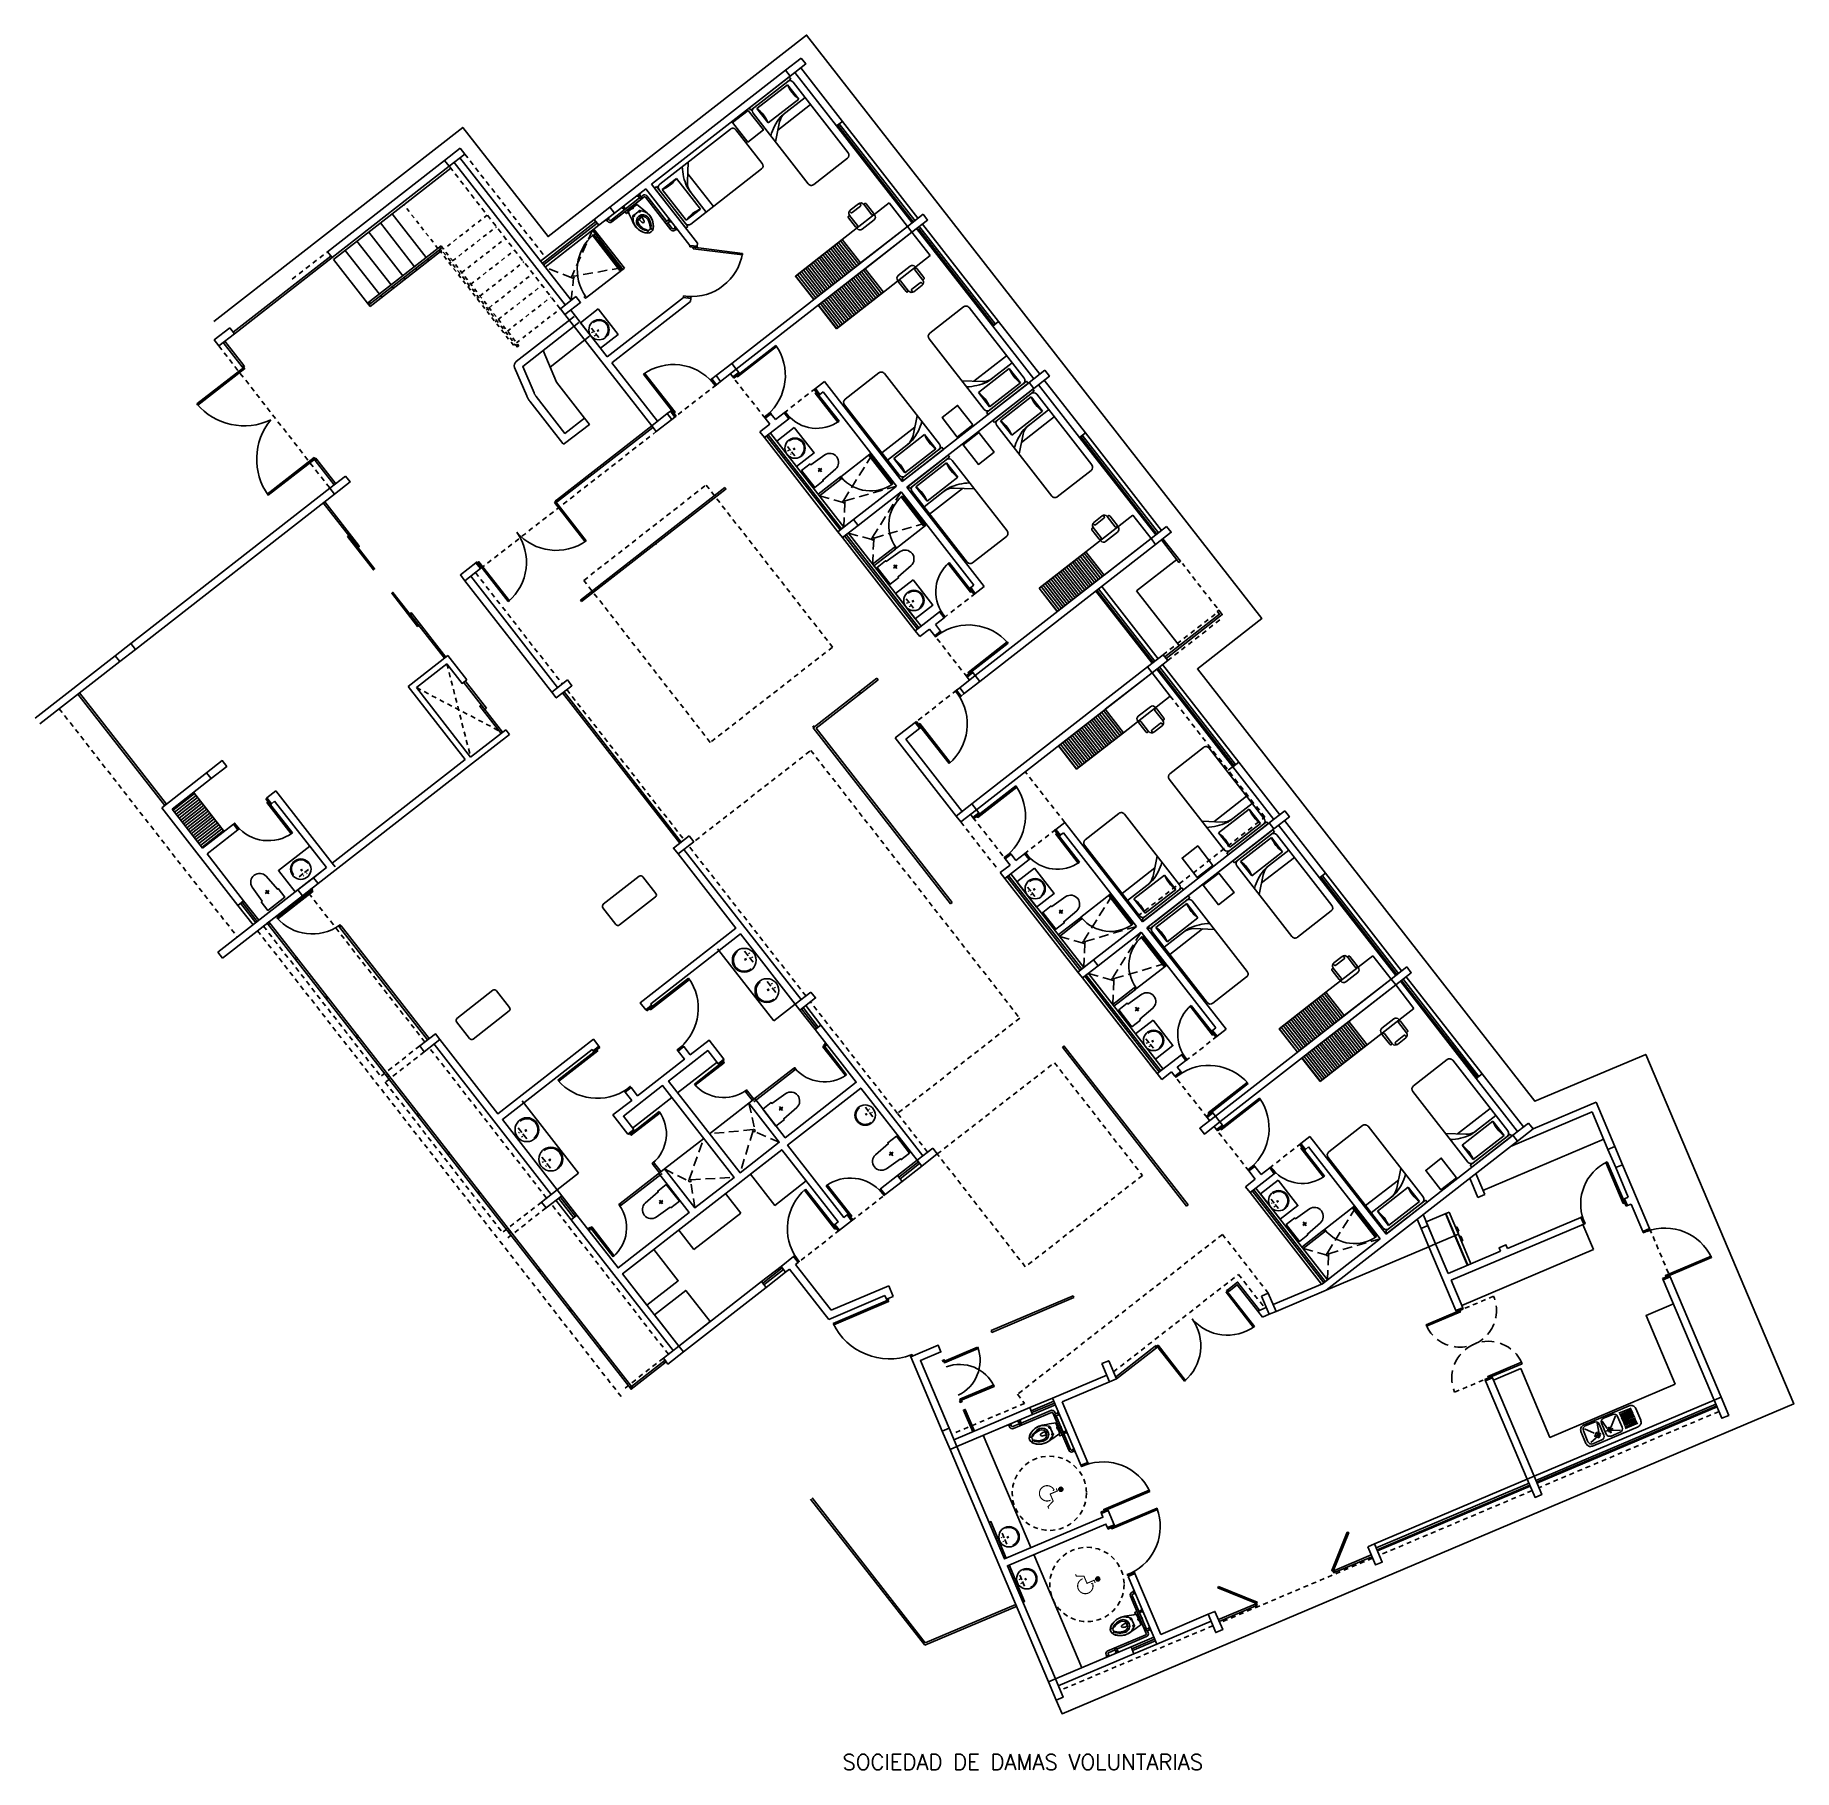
# Model space of a CAD drawing. Header units: metres. Extents: x 51 to 18146, y -212 to 18074.
# Drawn here: x 271.28 to 316.51, y 95.03 to 139.66 of the extents above; entities that cross this region are included whole.
import ezdxf
from ezdxf.enums import TextEntityAlignment as Align

# ---------------------------------------------------------------- set-up
doc = ezdxf.new("R2010")
doc.units = ezdxf.units.M
for name, pattern in [('DASHED2', [0.375, 0.25, -0.125]), ('HIDDEN', [0.375, 0.25, -0.125]), ('HIDDEN2', [0.1875, 0.125, -0.0625])]:
    doc.linetypes.add(name, pattern=pattern)
doc.layers.get('0').update_dxf_attribs({"color": 250})
doc.layers.add('NO', color=250, linetype='Continuous')
doc.layers.get('0').freeze()
doc.styles.add('ATT', font='romans.shx')
doc.styles.add('ROMANS', font='romans', dxfattribs={"height": 0.13})
pattern_1 = [(127.951966, (569.71273, 412.785945), (-0.050203054, -0.039155191), [])]

msp = doc.modelspace()

# ---------------------------------------------------------------- texts
at = {"layer": 'NO', "color": 0, "style": 'ROMANS'}
msp.add_text('SOCIEDAD DE DAMAS VOLUNTARIAS', height=0.4, dxfattribs=at).set_placement((292.047, 95.034))

# ---------------------------------------------------------------- blocks, each defined once
blk = doc.blocks.new('*U89')
for points in [[(1.03, 1.075), (1.03, 0.075), (1, 0.075), (1, 1.075)], [(0, 0), (0.03, 0), (0.03, 0.15), (0, 0.15)], [(1.03, 0), (1.06, 0), (1.06, 0.15), (1.03, 0.15)]]:
    blk.add_lwpolyline(points, close=True)
blk.add_arc((1.075, 0.03), 1.046, 92.452, 177.548)
blk = doc.blocks.new('*U87')
for points in [[(1.03, 0.875), (1.03, 0.075), (1, 0.075), (1, 0.875)], [(0.2, 0), (0.23, 0), (0.23, 0.15), (0.2, 0.15)], [(1.03, 0), (1.06, 0), (1.06, 0.15), (1.03, 0.15)]]:
    blk.add_lwpolyline(points, close=True)
blk.add_arc((1.066, 0.039), 0.837, 92.452, 177.548)
blk = doc.blocks.new('*U88')
for points in [[(1.03, 0.975), (1.03, 0.075), (1, 0.075), (1, 0.975)], [(0.1, 0), (0.13, 0), (0.13, 0.15), (0.1, 0.15)], [(1.03, 0), (1.06, 0), (1.06, 0.15), (1.03, 0.15)]]:
    blk.add_lwpolyline(points, close=True)
blk.add_arc((1.07, 0.035), 0.941, 92.452, 177.548)
blk = doc.blocks.new('frig002')
for p, q in [((0.189698, 0.078641), (0.189568, 0.078158)), ((0.190147, 0.078438), (0.189677, 0.078564)), ((0.190149, 0.078447), (0.189679, 0.078573)), ((0.190168, 0.078515), (0.189698, 0.078641)), ((0.190014, 0.078556), (0.190021, 0.07858)), ((0.190024, 0.078553), (0.190028, 0.078568)), ((0.190124, 0.078558), (0.190027, 0.078584)), ((0.190111, 0.078551), (0.190034, 0.078571)), ((0.190168, 0.078515), (0.190038, 0.078032)), ((0.190168, 0.078515), (0.190038, 0.078032)), ((0.190111, 0.07853), (0.190115, 0.078545)), ((0.190121, 0.078528), (0.190127, 0.078552)), ((0.190168, 0.078515), (0.190794, 0.078347)), ((0.190214, 0.078502), (0.190221, 0.078527)), ((0.190224, 0.0785), (0.190228, 0.078514)), ((0.190227, 0.07853), (0.190324, 0.078504)), ((0.190234, 0.078518), (0.190311, 0.078497)), ((0.190321, 0.078474), (0.190327, 0.078498)), ((0.190038, 0.078032), (0.189568, 0.078158)), ((0.190147, 0.078438), (0.190773, 0.07827)), ((0.190149, 0.078447), (0.190776, 0.078279)), ((0.190311, 0.078477), (0.190315, 0.078491)), ((0.190794, 0.078347), (0.190665, 0.077864)), ((0.190038, 0.078032), (0.190665, 0.077864))]:
    blk.add_line(p, q)
blk = doc.blocks.new('B1')
for p, q in [((-0.000142, -0.000124), (-0.000019, -0.000124)), ((-0.000063, -0.000077), (-0.000039, -0.000077)), ((-0.000025, -0.000211), (0.000025, -0.000211)), ((0, -0.000237), (0, -0.000188)), ((0.000019, -0.000124), (0.000142, -0.000124)), ((0.000039, -0.000077), (0.000063, -0.000077))]:
    blk.add_line(p, q)
for centre, radius in [((0, -0.000241), 0.000241), ((0, -0.000211), 0.00001)]:
    blk.add_circle(centre, radius)
blk.add_arc((0, -0.000241), 0.000221, 180, 0)
blk = doc.blocks.new('B3')
for p, q in [((-0.000196, -0.000219), (-0.000206, -0.000219)), ((-0.00005, -0.0003), (0.00005, -0.0003)), ((0, -0.00035), (0, -0.000252)), ((0.000206, -0.000219), (0.000196, -0.000219))]:
    blk.add_line(p, q)
blk.add_lwpolyline([(-0.000216, -0.000219), (-0.000216, 0), (0.000216, 0), (0.000216, -0.000219), (0.000196, -0.000219), (0.00018, -0.000564, -0.923722), (-0.00018, -0.000564), (-0.000196, -0.000219)], format="xyb", close=True)
blk.add_circle((0, -0.0003), 0.00002)
blk = doc.blocks.new('12PBED02')
at = {"color": 0, "linetype": 'ByBlock'}
for p, q in [((0, 0), (0, 39)), ((2, 39), (0, 39)), ((2, 0), (2, 39)), ((18, 34.5), (4, 34.5)), ((4, 34.5), (4, 4.5)), ((5, 39), (74, 39)), ((18, 4.5), (18, 34.5)), ((20, 39), (20, 17.28474)), ((27, 39), (27, 7)), ((77, 36), (77, 3)), ((2, 0), (0, 0)), ((4, 4.5), (18, 4.5)), ((74, 0), (5, 0)), ((32.861232, 0.014143), (22.821743, 11.933915))]:
    blk.add_line(p, q, dxfattribs=at)
for centre, radius, start, end in [((5, 36), 3, 90, 180), ((11, 58.5), 25, 253.739795, 286.260205), ((74, 36), 3, 0, 90), ((32, 19.664349), 12, 180, 220.10593), ((32, 17.28474), 12, 180, 193.392796), ((59.913793, 23.931034), 40.69413, 193.392796, 216.020234), ((5, 3), 3, 180, 270), ((11, -19.5), 25, 73.739795, 106.260205), ((74, 3), 3, 270, 0)]:
    blk.add_arc(centre, radius, start, end, dxfattribs=at)
at = {"color": 0, "linetype": 'ByBlock', "style": 'ATT'}
for tag, flags, p in [('ITEM', 3, (49, 25)), ('ROOM_NUMBER', 1, (49, 10.5))]:
    blk.add_attdef(tag, text='', height=6, dxfattribs=dict(at, flags=flags)).set_placement(p, align=Align.CENTER)
blk = doc.blocks.new('Silla de escritorio 2')
for points in [[(4.06833, 0.660517), (4.068297, 0.660512, -0.414214), (4.068207, 0.660602), (4.068207, 0.660992, -0.414214), (4.068297, 0.661082), (4.06833, 0.661077)], [(4.068652, 0.660567), (4.068687, 0.660572, 0.414214), (4.068777, 0.660662), (4.068777, 0.660932, 0.414214), (4.068687, 0.661022), (4.068652, 0.661028)], [(4.068772, 0.660962), (4.06873, 0.660962, 0.414214), (4.0687, 0.660932), (4.0687, 0.660662, 0.414214), (4.06873, 0.660632), (4.068772, 0.660632)]]:
    blk.add_lwpolyline(points, format="xyb")
for points in [[(4.068653, 0.661088), (4.068353, 0.661088, 1), (4.068353, 0.661028), (4.068683, 0.661028), (4.068683, 0.661058, 0.414214)], [(4.068683, 0.660567), (4.068683, 0.660537, -0.414214), (4.068653, 0.660507), (4.068353, 0.660507, -1), (4.068353, 0.660567)]]:
    blk.add_lwpolyline(points, format="xyb", close=True)
blk = doc.blocks.new('Baño especial')
for p, q in [((0.000207, 0.00011), (0.000305, 0.00011)), ((0.000562, 0.00001), (0.000612, 0.00001))]:
    blk.add_line(p, q)
for points in [[(0, 0.001044, -0.414214), (0.00002, 0.001024), (0.00002, 0.000984, -0.414214), (0, 0.000964)], [(0, 0.000841, -0.414214), (0.00002, 0.000821), (0.00002, 0.000781, -0.414214), (0, 0.000761)], [(0.00015, 0, -0.414214), (0.00017, 0.00002), (0.00021, 0.00002, -0.414214), (0.00023, 0)], [(0.000432, 0.000138), (0.000347, 0.000138, 0.414214), (0.000337, 0.000128), (0.000337, 0.000128, 0.414214), (0.000347, 0.000118), (0.000432, 0.000118, -0.267949)], [(0.000463, 0.000143, -0.451416), (0.000463, 0.000113), (0.000562, 0.000113), (0.000562, 0.000143)], [(0.00095, 0, -0.414214), (0.00097, 0.00002), (0.00101, 0.00002, -0.414214), (0.00103, 0)]]:
    blk.add_lwpolyline(points, format="xyb", close=True)
for points in [[(0.00002, 0.001024), (0.00005, 0.001024, -0.414214), (0.00011, 0.000964), (0.00011, 0.00013, 0.414214), (0.00013, 0.00011), (0.00095, 0.00011, -0.414214), (0.00101, 0.00005), (0.00101, 0.00002)], [(0.00007, 0.000821), (0.00007, 0.000964, 0.414214), (0.00005, 0.000984), (0.00002, 0.000984)], [(0.00002, 0.000821), (0.00009, 0.000821, -1), (0.00009, 0.000781), (0.00002, 0.000781)], [(0.00007, 0.000781), (0.00007, 0.00013, 0.414214), (0.00013, 0.00007), (0.00017, 0.00007)], [(0.00017, 0.00002), (0.00017, 0.00007, -1), (0.00021, 0.00007), (0.00021, 0.00002)], [(0.00021, 0.00007), (0.00095, 0.00007, -0.414214), (0.00097, 0.00005), (0.00097, 0.00002)]]:
    blk.add_lwpolyline(points, format="xyb")
blk.add_lwpolyline([(0.000562, 0), (0.000612, 0), (0.000622, 0), (0.000622, 0.00001), (0.000562, 0.00001), (0.000552, 0.00001), (0.000552, 0)], close=True)
for points in [[(0.000612, 0.00011), (0.000612, 0.00016), (0.000562, 0.00016), (0.000562, 0.00011)], [(0.000562, 0.00011), (0.000562, 0.000113)], [(0.000602, 0.00007), (0.000602, 0.00001), (0.000572, 0.00001), (0.000572, 0.00007)]]:
    blk.add_lwpolyline(points)
for radius in [0.00002, 0.0000125]:
    blk.add_circle((0.00045, 0.000128), radius)
for points, knots in [([(0.000535, 0.000273), (0.000554, 0.000285), (0.000598, 0.000358), (0.000611, 0.000383), (0.00062, 0.000401), (0.000633, 0.00043), (0.000627, 0.00051), (0.000618, 0.000628), (0.000541, 0.000712), (0.000521, 0.000726), (0.0005, 0.000739), (0.000492, 0.000717), (0.000492, 0.000717), (0.000492, 0.000717), (0.000492, 0.000688), (0.000492, 0.000688), (0.000492, 0.000688), (0.000492, 0.000671), (0.000494, 0.000666), (0.000499, 0.000658), (0.000506, 0.000649), (0.000516, 0.000633), (0.00054, 0.000593), (0.000551, 0.000537), (0.000551, 0.000489), (0.000551, 0.000432), (0.000506, 0.000386), (0.00045, 0.000386), (0.000394, 0.000386), (0.000349, 0.000432), (0.000349, 0.000489), (0.000349, 0.000537), (0.00036, 0.000593), (0.000384, 0.000633), (0.000394, 0.000649), (0.000401, 0.000658), (0.000406, 0.000666), (0.000408, 0.000671), (0.000408, 0.000688), (0.000408, 0.000688), (0.000408, 0.000688), (0.000408, 0.000717), (0.000408, 0.000717), (0.000408, 0.000717), (0.0004, 0.000739), (0.00038, 0.000726), (0.000359, 0.000712), (0.000282, 0.000628), (0.000273, 0.00051), (0.000267, 0.00043), (0.00028, 0.000401), (0.000289, 0.000383), (0.000302, 0.000358), (0.000346, 0.000285), (0.000365, 0.000273), (0.000365, 0.000273), (0.000535, 0.000273), (0.000535, 0.000273)], [0, 0, 0, 0, 1, 1, 1, 2, 2, 2, 3, 3, 3, 4, 4, 4, 5, 5, 5, 6, 6, 6, 7, 7, 7, 8, 8, 8, 9, 9, 9, 10, 10, 10, 11, 11, 11, 12, 12, 12, 13, 13, 13, 14, 14, 14, 15, 15, 15, 16, 16, 16, 17, 17, 17, 18, 18, 18, 19, 19, 19, 19]), ([(0.000338, 0.000133), (0.000316, 0.000243), (0.000268, 0.000396), (0.000268, 0.000479), (0.000268, 0.00059), (0.000343, 0.000756), (0.00045, 0.000756)], [6.028065, 6.028065, 6.028065, 6.028065, 7, 7, 7, 8, 8, 8, 8]), ([(0.00045, 0.000756), (0.000557, 0.000756), (0.000632, 0.00059), (0.000632, 0.000479), (0.000632, 0.000403), (0.000591, 0.000267), (0.000568, 0.00016)], [0, 0, 0, 0, 1, 1, 1, 1.893308, 1.893308, 1.893308, 1.893308]), ([(0.00045, 0.000701), (0.000538, 0.000701), (0.000581, 0.000551), (0.000581, 0.000481), (0.000581, 0.00041), (0.00052, 0.000348), (0.00045, 0.000348), (0.000379, 0.000348), (0.000318, 0.00041), (0.000318, 0.000481), (0.000318, 0.000551), (0.000362, 0.000701), (0.00045, 0.000701)], [0, 0, 0, 0, 1, 1, 1, 2, 2, 2, 3, 3, 3, 4, 4, 4, 4]), ([(0.00045, 0.000516), (0.000463, 0.000516), (0.000469, 0.000509), (0.000473, 0.000497), (0.000477, 0.000485), (0.00049, 0.000421), (0.000484, 0.000413), (0.000477, 0.000405), (0.00047, 0.000403), (0.00045, 0.000403), (0.00043, 0.000403), (0.000423, 0.000405), (0.000416, 0.000413), (0.00041, 0.000421), (0.000423, 0.000485), (0.000427, 0.000497), (0.000431, 0.000509), (0.000437, 0.000516), (0.00045, 0.000516)], [0, 0, 0, 0, 1, 1, 1, 2, 2, 2, 3, 3, 3, 4, 4, 4, 5, 5, 5, 6, 6, 6, 6]), ([(0.000374, 0.0003), (0.000384, 0.0003), (0.000391, 0.000293), (0.000391, 0.000284), (0.000391, 0.000274), (0.000384, 0.000267), (0.000374, 0.000267), (0.000365, 0.000267), (0.000358, 0.000274), (0.000358, 0.000284), (0.000358, 0.000293), (0.000365, 0.0003), (0.000374, 0.0003)], [0, 0, 0, 0, 1, 1, 1, 2, 2, 2, 3, 3, 3, 4, 4, 4, 4]), ([(0.000379, 0.000286), (0.000383, 0.000286), (0.000387, 0.000283), (0.000387, 0.000278), (0.000387, 0.000274), (0.000383, 0.00027), (0.000379, 0.00027), (0.000375, 0.00027), (0.000371, 0.000274), (0.000371, 0.000278), (0.000371, 0.000283), (0.000375, 0.000286), (0.000379, 0.000286)], [0, 0, 0, 0, 1, 1, 1, 2, 2, 2, 3, 3, 3, 4, 4, 4, 4]), ([(0.000426, 0.00011), (0.000423, 0.000115), (0.00042, 0.000121), (0.00042, 0.000128), (0.00042, 0.000144), (0.000433, 0.000157), (0.00045, 0.000157)], [2.585732, 2.585732, 2.585732, 2.585732, 3, 3, 3, 4, 4, 4, 4]), ([(0.000472, 0.00007), (0.000466, 0.000068), (0.000459, 0.000066), (0.00045, 0.000066), (0.000441, 0.000066), (0.000434, 0.000068), (0.000428, 0.00007)], [3.7565425, 3.7565425, 3.7565425, 3.7565425, 4, 4, 4, 4.2434575, 4.2434575, 4.2434575, 4.2434575]), ([(0.00045, 0.000157), (0.000466, 0.000157), (0.000479, 0.000144), (0.000479, 0.000128), (0.000479, 0.000121), (0.000476, 0.000115), (0.000473, 0.00011)], [0, 0, 0, 0, 1, 1, 1, 1.414268, 1.414268, 1.414268, 1.414268]), ([(0.000526, 0.0003), (0.000516, 0.0003), (0.000509, 0.000293), (0.000509, 0.000284), (0.000509, 0.000274), (0.000516, 0.000267), (0.000526, 0.000267), (0.000535, 0.000267), (0.000542, 0.000274), (0.000542, 0.000284), (0.000542, 0.000293), (0.000535, 0.0003), (0.000526, 0.0003)], [0, 0, 0, 0, 1, 1, 1, 2, 2, 2, 3, 3, 3, 4, 4, 4, 4]), ([(0.000522, 0.000288), (0.000517, 0.000288), (0.000514, 0.000284), (0.000514, 0.00028), (0.000514, 0.000275), (0.000517, 0.000272), (0.000522, 0.000272), (0.000526, 0.000272), (0.00053, 0.000275), (0.00053, 0.00028), (0.00053, 0.000284), (0.000526, 0.000288), (0.000522, 0.000288)], [0, 0, 0, 0, 1, 1, 1, 2, 2, 2, 3, 3, 3, 4, 4, 4, 4])]:
    blk.add_open_spline(points, degree=3, knots=knots)
for points in [[(0.000346, 0.00011), (0.000344, 0.000113), (0.000342, 0.000116), (0.000341, 0.00012)], [(0.000556, 0.000113), (0.000555, 0.000112), (0.000555, 0.000111), (0.000554, 0.00011)]]:
    blk.add_open_spline(points, degree=3)
blk = doc.blocks.new('SINK1')
for p, q in [((84, -446), (233, -283)), ((233, -180), (95, -138)), ((209, -225), (359, -225)), ((283, -292), (283, -153)), ((367, -446), (325, -272)), ((472, -226), (622, -226)), ((511, -267), (477, -449)), ((546, -293), (546, -154)), ((581, -199), (743, -132)), ((583, -261), (766, -438)), ((849, -130), (1120, -130)), ((849, -160), (1120, -160)), ((849, -190), (1120, -190)), ((849, -220), (1120, -220)), ((849, -250), (1120, -250)), ((849, -280), (1120, -280)), ((849, -310), (1120, -310)), ((849, -340), (1120, -340)), ((849, -370), (1120, -370)), ((849, -400), (1120, -400)), ((849, -430), (1120, -430)), ((849, -460), (1120, -460))]:
    blk.add_line(p, q)
for points in [[(99, -520), (1099, -520, 0.414214), (1199, -420), (1199, -160, 0.414214), (1099, -60), (99, -60, 0.414214), (-1, -160), (-1, -420, 0.414214)], [(124, -490), (324, -490, 0.414214), (399, -415), (399, -175, 0.414214), (324, -100), (124, -100, 0.414214), (49, -175), (49, -415, 0.414214)], [(524, -490, -0.414214), (449, -415), (449, -175, -0.414214), (524, -100), (724, -100, -0.414214), (799, -175), (799, -415, -0.414214), (724, -490)]]:
    blk.add_lwpolyline(points, format="xyb", close=True)
for centre, radius in [((283, -225), 50), ((546, -226), 37.5)]:
    blk.add_circle(centre, radius)
blk = doc.blocks.new('Capacitados')
h = blk.add_hatch(color=256)
edge = h.paths.add_edge_path()
edge.add_arc((0.000033, 0.000288), 0.0000405, 0, 360)
at = {"const_width": 0.0000225}
blk.add_lwpolyline([(-0.000004, 0.000129), (-0.000004, 0.000156, 2.448268), (0.000155, 0.000008)], format="xyb", dxfattribs=at)
blk.add_lwpolyline([(-0.000021, 0.00021), (0.000037, 0.00021), (0.000037, 0.000053), (0.000192, 0.000053), (0.000255, -0.000088), (0.000296, -0.000088)], dxfattribs=at)
blk.add_circle((0.000033, 0.000288), 0.0000405)
blk = doc.blocks.new('*U90')
for points in [[(1.03, 0.815), (1.03, 0.075), (1, 0.075), (1, 0.815)], [(0.26, 0.055), (0.29, 0.055), (0.29, 0.095), (0.26, 0.095)], [(1.03, 0.055), (1.06, 0.055), (1.06, 0.095), (1.03, 0.095)]]:
    blk.add_lwpolyline(points, close=True)
blk.add_arc((1.063, 0.042), 0.774, 92.452, 177.548)
blk = doc.blocks.new('*U83')
for points in [[(1.03, 0.815), (1.03, 0.075), (1, 0.075), (1, 0.815)], [(0.26, 0.055), (0.29, 0.055), (0.29, 0.095), (0.26, 0.095)], [(1.03, 0.055), (1.06, 0.055), (1.06, 0.095), (1.03, 0.095)]]:
    blk.add_lwpolyline(points, close=True)
blk.add_arc((1.063, 0.042), 0.774, 92.452, 177.548)
blk = doc.blocks.new('*U84')
for points in [[(1.03, 1.075), (1.03, 0.075), (1, 0.075), (1, 1.075)], [(0, 0), (0.03, 0), (0.03, 0.15), (0, 0.15)], [(1.03, 0), (1.06, 0), (1.06, 0.15), (1.03, 0.15)]]:
    blk.add_lwpolyline(points, close=True)
blk.add_arc((1.075, 0.03), 1.046, 92.452, 177.548)
blk = doc.blocks.new('*U85')
for points in [[(0.03, 0.875), (0.03, 0.075), (0.06, 0.075), (0.06, 0.875)], [(0.03, 0), (0, 0), (0, 0.15), (0.03, 0.15)], [(0.86, 0), (0.83, 0), (0.83, 0.15), (0.86, 0.15)]]:
    blk.add_lwpolyline(points, close=True)
blk.add_arc((-0.006, 0.039), 0.837, 2.452, 87.548)
blk = doc.blocks.new('*U86')
for points in [[(1.03, 0.815), (1.03, 0.075), (1, 0.075), (1, 0.815)], [(0.26, 0), (0.29, 0), (0.29, 0.15), (0.26, 0.15)], [(1.03, 0), (1.06, 0), (1.06, 0.15), (1.03, 0.15)]]:
    blk.add_lwpolyline(points, close=True)
blk.add_arc((1.063, 0.042), 0.774, 92.452, 177.548)
blk = doc.blocks.new('*U98')
for points in [[(1.03, 1.075), (1.03, 0.075), (1, 0.075), (1, 1.075)], [(0, 0), (0.03, 0), (0.03, 0.15), (0, 0.15)], [(1.03, 0), (1.06, 0), (1.06, 0.15), (1.03, 0.15)]]:
    blk.add_lwpolyline(points, close=True)
blk.add_arc((1.075, 0.03), 1.046, 92.452, 177.548)
blk = doc.blocks.new('*U99')
for points in [[(1.03, 0.815), (1.03, 0.075), (1, 0.075), (1, 0.815)], [(0.26, 0), (0.29, 0), (0.29, 0.15), (0.26, 0.15)], [(1.03, 0), (1.06, 0), (1.06, 0.15), (1.03, 0.15)]]:
    blk.add_lwpolyline(points, close=True)
blk.add_arc((1.063, 0.042), 0.774, 92.452, 177.548)
blk = doc.blocks.new('*U100')
for points in [[(1.03, 0.815), (1.03, 0.075), (1, 0.075), (1, 0.815)], [(0.26, 0), (0.29, 0), (0.29, 0.15), (0.26, 0.15)], [(1.03, 0), (1.06, 0), (1.06, 0.15), (1.03, 0.15)]]:
    blk.add_lwpolyline(points, close=True)
blk.add_arc((1.063, 0.042), 0.774, 92.452, 177.548)
blk = doc.blocks.new('*U101')
for points in [[(1.03, 1.075), (1.03, 0.075), (1, 0.075), (1, 1.075)], [(0, 0), (0.03, 0), (0.03, 0.15), (0, 0.15)], [(1.03, 0), (1.06, 0), (1.06, 0.15), (1.03, 0.15)]]:
    blk.add_lwpolyline(points, close=True)
blk.add_arc((1.075, 0.03), 1.046, 92.452, 177.548)
blk = doc.blocks.new('*U102')
for points in [[(1.03, 1.075), (1.03, 0.075), (1, 0.075), (1, 1.075)], [(0, 0), (0.03, 0), (0.03, 0.15), (0, 0.15)], [(1.03, 0), (1.06, 0), (1.06, 0.15), (1.03, 0.15)]]:
    blk.add_lwpolyline(points, close=True)
blk.add_arc((1.075, 0.03), 1.046, 92.452, 177.548)
blk = doc.blocks.new('*U103')
for points in [[(1.03, 1.075), (1.03, 0.075), (1, 0.075), (1, 1.075)], [(0, 0), (0.03, 0), (0.03, 0.15), (0, 0.15)], [(1.03, 0), (1.06, 0), (1.06, 0.15), (1.03, 0.15)]]:
    blk.add_lwpolyline(points, close=True)
blk.add_arc((1.075, 0.03), 1.046, 92.452, 177.548)
blk = doc.blocks.new('*U104')
for points in [[(1.03, 0.815), (1.03, 0.075), (1, 0.075), (1, 0.815)], [(0.26, 0), (0.29, 0), (0.29, 0.15), (0.26, 0.15)], [(1.03, 0), (1.06, 0), (1.06, 0.15), (1.03, 0.15)]]:
    blk.add_lwpolyline(points, close=True)
blk.add_arc((1.063, 0.042), 0.774, 92.452, 177.548)
blk = doc.blocks.new('*U105')
for points in [[(1.03, 0.815), (1.03, 0.075), (1, 0.075), (1, 0.815)], [(0.26, 0), (0.29, 0), (0.29, 0.15), (0.26, 0.15)], [(1.03, 0), (1.06, 0), (1.06, 0.15), (1.03, 0.15)]]:
    blk.add_lwpolyline(points, close=True)
blk.add_arc((1.063, 0.042), 0.774, 92.452, 177.548)
blk = doc.blocks.new('*U106')
for points in [[(0.03, 0.15), (0, 0.15), (0, 0), (0.03, 0)], [(0.03, -0.925), (0.03, 0.075), (0.06, 0.075), (0.06, -0.925)], [(1.06, 0.15), (1.03, 0.15), (1.03, 0), (1.06, 0)]]:
    blk.add_lwpolyline(points, close=True)
blk.add_arc((-0.015, 0.12), 1.046, 272.452, 357.548)
blk = doc.blocks.new('*U107')
for points in [[(1.03, 1.075), (1.03, 0.075), (1, 0.075), (1, 1.075)], [(0, 0), (0.03, 0), (0.03, 0.15), (0, 0.15)], [(1.03, 0), (1.06, 0), (1.06, 0.15), (1.03, 0.15)]]:
    blk.add_lwpolyline(points, close=True)
blk.add_arc((1.075, 0.03), 1.046, 92.452, 177.548)
blk = doc.blocks.new('*U91')
for points in [[(1.03, 1.075), (1.03, 0.075), (1, 0.075), (1, 1.075)], [(0, 0), (0.03, 0), (0.03, 0.15), (0, 0.15)], [(1.03, 0), (1.06, 0), (1.06, 0.15), (1.03, 0.15)]]:
    blk.add_lwpolyline(points, close=True)
blk.add_arc((1.075, 0.03), 1.046, 92.452, 177.548)
blk = doc.blocks.new('*U92')
for points in [[(0.1, 0.095), (0.13, 0.095), (0.13, 0.055), (0.1, 0.055)], [(1.03, -0.825), (1.03, 0.075), (1, 0.075), (1, -0.825)], [(1.03, 0.095), (1.06, 0.095), (1.06, 0.055), (1.03, 0.055)]]:
    blk.add_lwpolyline(points, close=True)
blk.add_arc((1.07, 0.115), 0.941, 182.452, 267.548)
blk = doc.blocks.new('*U93')
for points in [[(0.26, 0.095), (0.29, 0.095), (0.29, 0.055), (0.26, 0.055)], [(1.03, -0.665), (1.03, 0.075), (1, 0.075), (1, -0.665)], [(1.03, 0.095), (1.06, 0.095), (1.06, 0.055), (1.03, 0.055)]]:
    blk.add_lwpolyline(points, close=True)
blk.add_arc((1.063, 0.108), 0.774, 182.452, 267.548)
blk = doc.blocks.new('*U108')
for points in [[(0.26, 0.095), (0.29, 0.095), (0.29, 0.055), (0.26, 0.055)], [(1.03, -0.665), (1.03, 0.075), (1, 0.075), (1, -0.665)], [(1.03, 0.095), (1.06, 0.095), (1.06, 0.055), (1.03, 0.055)]]:
    blk.add_lwpolyline(points, close=True)
blk.add_arc((1.063, 0.108), 0.774, 182.452, 267.548)
blk = doc.blocks.new('*U109')
for points in [[(0.26, 0.095), (0.29, 0.095), (0.29, 0.055), (0.26, 0.055)], [(1.03, -0.665), (1.03, 0.075), (1, 0.075), (1, -0.665)], [(1.03, 0.095), (1.06, 0.095), (1.06, 0.055), (1.03, 0.055)]]:
    blk.add_lwpolyline(points, close=True)
blk.add_arc((1.063, 0.108), 0.774, 182.452, 267.548)
blk = doc.blocks.new('*U110')
for points in [[(0.26, 0.095), (0.29, 0.095), (0.29, 0.055), (0.26, 0.055)], [(1.03, -0.665), (1.03, 0.075), (1, 0.075), (1, -0.665)], [(1.03, 0.095), (1.06, 0.095), (1.06, 0.055), (1.03, 0.055)]]:
    blk.add_lwpolyline(points, close=True)
blk.add_arc((1.063, 0.108), 0.774, 182.452, 267.548)
blk = doc.blocks.new('*U111')
for points in [[(0.26, 0.095), (0.29, 0.095), (0.29, 0.055), (0.26, 0.055)], [(1.03, -0.665), (1.03, 0.075), (1, 0.075), (1, -0.665)], [(1.03, 0.095), (1.06, 0.095), (1.06, 0.055), (1.03, 0.055)]]:
    blk.add_lwpolyline(points, close=True)
blk.add_arc((1.063, 0.108), 0.774, 182.452, 267.548)
blk = doc.blocks.new('*U112')
for points in [[(0.29, 0.815), (0.29, 0.075), (0.32, 0.075), (0.32, 0.815)], [(0.29, 0.055), (0.26, 0.055), (0.26, 0.095), (0.29, 0.095)], [(1.06, 0.055), (1.03, 0.055), (1.03, 0.095), (1.06, 0.095)]]:
    blk.add_lwpolyline(points, close=True)
blk.add_arc((0.257, 0.042), 0.774, 2.452, 87.548)
blk = doc.blocks.new('*U113')
for points in [[(1.03, 0.975), (1.03, 0.075), (1, 0.075), (1, 0.975)], [(0.1, 0.055), (0.13, 0.055), (0.13, 0.095), (0.1, 0.095)], [(1.03, 0.055), (1.06, 0.055), (1.06, 0.095), (1.03, 0.095)]]:
    blk.add_lwpolyline(points, close=True)
blk.add_arc((1.07, 0.035), 0.941, 92.452, 177.548)
blk = doc.blocks.new('*U114')
for points in [[(0.29, 0.815), (0.29, 0.075), (0.32, 0.075), (0.32, 0.815)], [(0.29, 0.055), (0.26, 0.055), (0.26, 0.095), (0.29, 0.095)], [(1.06, 0.055), (1.03, 0.055), (1.03, 0.095), (1.06, 0.095)]]:
    blk.add_lwpolyline(points, close=True)
blk.add_arc((0.257, 0.042), 0.774, 2.452, 87.548)
blk = doc.blocks.new('*U115')
for points in [[(1.03, 0.815), (1.03, 0.075), (1, 0.075), (1, 0.815)], [(1.03, 0), (1.06, 0), (1.06, 0.15), (1.03, 0.15)]]:
    blk.add_lwpolyline(points, close=True)
at = {"linetype": 'DASHED2'}
blk.add_arc((1.03, 0.075), 0.74, 90, 270, dxfattribs=at)
blk = doc.blocks.new('*U116')
for points in [[(0.29, 0.15), (0.26, 0.15), (0.26, 0), (0.29, 0)], [(0.29, -0.665), (0.29, 0.075), (0.32, 0.075), (0.32, -0.665)]]:
    blk.add_lwpolyline(points, close=True)
at = {"linetype": 'DASHED2'}
blk.add_arc((0.29, 0.075), 0.74, 270, 90, dxfattribs=at)
blk = doc.blocks.new('*U117')
for points in [[(0.03, 0.15), (0, 0.15), (0, 0), (0.03, 0)], [(0.03, -0.925), (0.03, 0.075), (0.06, 0.075), (0.06, -0.925)], [(1.06, 0.15), (1.03, 0.15), (1.03, 0), (1.06, 0)]]:
    blk.add_lwpolyline(points, close=True)
blk.add_arc((-0.015, 0.12), 1.046, 272.452, 357.548)
blk = doc.blocks.new('*U118')
for points in [[(0, 0.15), (0.03, 0.15), (0.03, 0), (0, 0)], [(1.03, -0.925), (1.03, 0.075), (1, 0.075), (1, -0.925)], [(1.03, 0.15), (1.06, 0.15), (1.06, 0), (1.03, 0)]]:
    blk.add_lwpolyline(points, close=True)
blk.add_arc((1.075, 0.12), 1.046, 182.452, 267.548)
blk = doc.blocks.new('*U119')
for points in [[(0, 0.15), (0.03, 0.15), (0.03, 0), (0, 0)], [(1.03, -0.925), (1.03, 0.075), (1, 0.075), (1, -0.925)], [(1.03, 0.15), (1.06, 0.15), (1.06, 0), (1.03, 0)]]:
    blk.add_lwpolyline(points, close=True)
blk.add_arc((1.075, 0.12), 1.046, 182.452, 267.548)
blk = doc.blocks.new('*U120')
for points in [[(0.03, 1.075), (0.03, 0.075), (0.06, 0.075), (0.06, 1.075)], [(0.03, 0), (0, 0), (0, 0.15), (0.03, 0.15)], [(1.06, 0), (1.03, 0), (1.03, 0.15), (1.06, 0.15)]]:
    blk.add_lwpolyline(points, close=True)
blk.add_arc((-0.015, 0.03), 1.046, 2.452, 87.548)
blk = doc.blocks.new('*U94')
for points in [[(0.03, 1.075), (0.03, 0.075), (0.06, 0.075), (0.06, 1.075)], [(0.03, 0), (0, 0), (0, 0.15), (0.03, 0.15)], [(1.06, 0), (1.03, 0), (1.03, 0.15), (1.06, 0.15)]]:
    blk.add_lwpolyline(points, close=True)
blk.add_arc((-0.015, 0.03), 1.046, 2.452, 87.548)
blk = doc.blocks.new('*U95')
for points in [[(-0.2, 0.095), (-0.17, 0.095), (-0.17, 0.055), (-0.2, 0.055)], [(1.03, -1.125), (1.03, 0.075), (1, 0.075), (1, -1.125)], [(1.03, 0.095), (1.06, 0.095), (1.06, 0.055), (1.03, 0.055)]]:
    blk.add_lwpolyline(points, close=True)
blk.add_arc((1.084, 0.129), 1.255, 182.452, 267.548)
blk = doc.blocks.new('*U96')
for points in [[(1.03, 1.075), (1.03, 0.075), (1, 0.075), (1, 1.075)], [(1.03, 0.055), (1.06, 0.055), (1.06, 0.095), (1.03, 0.095)]]:
    blk.add_lwpolyline(points, close=True)
blk.add_arc((1.075, 0.03), 1.046, 92.452, 177.548)
blk = doc.blocks.new('*U97')
for points in [[(1.03, 1.075), (1.03, 0.075), (1, 0.075), (1, 1.075)], [(1.03, 0.055), (1.06, 0.055), (1.06, 0.095), (1.03, 0.095)]]:
    blk.add_lwpolyline(points, close=True)
blk.add_arc((1.075, 0.03), 1.046, 92.452, 177.548)
blk = doc.blocks.new('*U122')
for points in [[(1.03, 0.975), (1.03, 0.075), (1, 0.075), (1, 0.975)], [(1.03, 0.055), (1.06, 0.055), (1.06, 0.095), (1.03, 0.095)]]:
    blk.add_lwpolyline(points, close=True)
blk.add_arc((1.07, 0.035), 0.941, 92.452, 177.548)
blk = doc.blocks.new('*U123')
for points in [[(1.03, 0.975), (1.03, 0.075), (1, 0.075), (1, 0.975)], [(1.03, 0.055), (1.06, 0.055), (1.06, 0.095), (1.03, 0.095)]]:
    blk.add_lwpolyline(points, close=True)
blk.add_arc((1.07, 0.035), 0.941, 92.452, 177.548)
blk = doc.blocks.new('P032')
for points in [[(-0.001413, 0.000615), (-0.000819, 0.000021), (-0.00084, 0), (-0.001434, 0.000594)], [(0.001413, 0.000615), (0.000819, 0.000021), (0.00084, 0), (0.001434, 0.000594)], [(-0.00084, -0.00004), (-0.00087, -0.00004), (-0.00087, 0), (-0.00084, 0)], [(0.00084, -0.00004), (0.00087, -0.00004), (0.00087, 0), (0.00084, 0)]]:
    blk.add_lwpolyline(points, close=True)
blk = doc.blocks.new('*U124')
for points in [[(1.03, 0.815), (1.03, 0.075), (1, 0.075), (1, 0.815)], [(1.03, 0.055), (1.06, 0.055), (1.06, 0.095), (1.03, 0.095)]]:
    blk.add_lwpolyline(points, close=True)
blk.add_arc((1.063, 0.042), 0.774, 92.452, 177.548)
blk = doc.blocks.new('*U121')
for points in [[(1.03, 0.815), (1.03, 0.075), (1, 0.075), (1, 0.815)], [(1.03, 0.055), (1.06, 0.055), (1.06, 0.095), (1.03, 0.095)]]:
    blk.add_lwpolyline(points, close=True)
blk.add_arc((1.063, 0.042), 0.774, 92.452, 177.548)

# ---------------------------------------------------------------- hatches: boundary and pattern name
at = {"layer": 'NO'}
h = msp.add_hatch(dxfattribs=at)
h.set_pattern_fill('_USER', color=256, scale=0.063667, angle=127.952, pattern_type=0)
h.set_pattern_definition([(127.951966, (557.273546, 432.151185), (-0.050203054, -0.039155191), [])])
h.paths.add_polyline_path([(292.041, 134.405), (292.51, 133.803), (291.305, 132.863), (290.836, 133.466)])
h = msp.add_hatch(dxfattribs=at)
h.set_pattern_fill('_USER', color=256, scale=0.063667, angle=127.952, pattern_type=0)
h.set_pattern_definition([(127.951966, (563.53839, 424.11868), (-0.050203054, -0.039155191), [])])
h.paths.add_polyline_path([(293.098, 133.05), (292.628, 133.652), (291.423, 132.713), (291.893, 132.11)])
h = msp.add_hatch(dxfattribs=at)
h.set_pattern_fill('_USER', color=256, scale=0.063667, angle=127.952, pattern_type=0)
h.set_pattern_definition([(127.951966, (563.538377, 424.118696), (-0.050203054, -0.039155191), [])])
h.paths.add_polyline_path([(298.305, 126.373), (298.775, 125.771), (297.57, 124.831), (297.1, 125.433)])
h = msp.add_hatch(dxfattribs=at)
h.set_pattern_fill('_USER', color=256, scale=0.063667, angle=127.952, pattern_type=0)
h.set_pattern_definition(pattern_1)
h.paths.add_polyline_path([(297.597, 121.38), (298.067, 120.778), (299.272, 121.717), (298.802, 122.32)])
h = msp.add_hatch(dxfattribs=at)
h.set_pattern_fill('_USER', color=256, scale=0.063667, angle=-249.9495, pattern_type=0)
h.set_pattern_definition([(37.951966, (236.0606, 37.16148), (-0.03915519, 0.050203054), [])])
h.paths.add_polyline_path([(276.141, 119.179), (275.358, 120.183), (274.806, 119.752), (275.589, 118.748)])
h = msp.add_hatch(dxfattribs=at)
h.set_pattern_fill('_USER', color=256, scale=0.063667, angle=127.952, pattern_type=0)
h.set_pattern_definition(pattern_1)
h.paths.add_polyline_path([(304.48, 115.04), (304.95, 114.438), (303.745, 113.498), (303.275, 114.1)])
h = msp.add_hatch(dxfattribs=at)
h.set_pattern_fill('_USER', color=256, scale=0.063667, angle=127.952, pattern_type=0)
h.set_pattern_definition([(127.951966, (575.97756, 404.753457), (-0.050203054, -0.039155191), [])])
h.paths.add_polyline_path([(305.537, 113.685), (305.067, 114.287), (303.862, 113.347), (304.332, 112.745)])

# ---------------------------------------------------------------- linework, layer by layer
for p, q in [((286.065, 135.235), (290.583, 138.759)), ((287.136, 135.828), (290.7, 138.608)), ((291.894, 137.327), (290.821, 138.702)), ((292.044, 137.444), (290.971, 138.82)), ((291.894, 137.327), (292.044, 137.444)), ((291.894, 137.327), (293.836, 134.837)), ((291.924, 137.35), (293.866, 134.86)), ((291.964, 137.382), (293.906, 134.892)), ((292.044, 137.444), (293.986, 134.954)), ((278.801, 134.092), (281.814, 136.441)), ((278.919, 133.941), (281.931, 136.29)), ((280.765, 135.3), (281.97, 136.24)), ((282.057, 136.388), (284.915, 132.723)), ((282.207, 136.506), (285.065, 132.841)), ((286.182, 135.084), (286.985, 135.711)), ((286.985, 135.711), (288.121, 134.255)), ((278.958, 133.891), (280.765, 135.3)), ((281.04, 133.706), (280.163, 134.831)), ((281.341, 133.941), (280.464, 135.066)), ((285.663, 134.922), (284.282, 133.845)), ((285.706, 134.867), (284.325, 133.79)), ((285.737, 134.826), (284.357, 133.75)), ((296.062, 132.293), (294.104, 134.804)), ((280.437, 133.236), (279.56, 134.361)), ((280.739, 133.471), (279.862, 134.596)), ((285.78, 134.771), (284.4, 133.694)), ((286.398, 133.638), (285.615, 134.642)), ((286.438, 133.669), (285.655, 134.673)), ((289.197, 131.219), (293.715, 134.743)), ((289.314, 131.068), (293.833, 134.592)), ((290.836, 133.466), (292.041, 134.405)), ((295.911, 132.176), (293.953, 134.686)), ((293.999, 134.69), (295.941, 132.199)), ((294.039, 134.721), (295.981, 132.231)), ((278.887, 133.981), (276.377, 132.023)), ((278.919, 133.941), (276.409, 131.983)), ((278.919, 133.941), (278.801, 134.092)), ((279.835, 132.766), (278.958, 133.891)), ((280.136, 133.001), (279.259, 134.126)), ((279.835, 132.766), (281.723, 134.239)), ((281.714, 134.167), (279.866, 132.726)), ((281.705, 134.096), (279.898, 132.686)), ((281.404, 133.861), (281.372, 133.901)), ((281.714, 134.167), (281.683, 134.207)), ((281.714, 134.167), (281.754, 134.198)), ((288.121, 134.255), (288.311, 134.231)), ((280.801, 133.391), (280.77, 133.431)), ((281.103, 133.626), (281.071, 133.666)), ((281.94, 133.794), (281.98, 133.826)), ((282.175, 133.493), (282.215, 133.524)), ((286.368, 133.614), (285.464, 132.91)), ((286.438, 133.669), (286.398, 133.638)), ((291.305, 132.863), (290.836, 133.466)), ((280.5, 133.156), (280.469, 133.196)), ((282.41, 133.192), (282.45, 133.223)), ((291.893, 132.11), (293.098, 133.05)), ((279.866, 132.726), (279.835, 132.766)), ((279.866, 132.726), (279.898, 132.686)), ((279.875, 132.798), (279.907, 132.758)), ((280.199, 132.921), (280.168, 132.961)), ((282.645, 132.891), (282.685, 132.922)), ((282.88, 132.59), (282.92, 132.621)), ((285.057, 132.592), (285.997, 131.388)), ((287.956, 132.915), (285.997, 131.388)), ((288.135, 132.813), (286.115, 131.237)), ((287.956, 132.915), (288.145, 132.892)), ((288.145, 132.892), (288.135, 132.813)), ((291.423, 132.713), (291.893, 132.11)), ((283.115, 132.288), (283.155, 132.32)), ((284.907, 132.475), (287.139, 129.613)), ((295.911, 132.176), (296.062, 132.293)), ((295.911, 132.176), (296.968, 130.82)), ((296.062, 132.293), (297.119, 130.938)), ((276.117, 131.756), (276.607, 131.129)), ((276.158, 131.788), (276.647, 131.16)), ((283.35, 131.987), (283.39, 132.018)), ((283.656, 131.677), (283.696, 131.708)), ((283.727, 131.668), (283.687, 131.637)), ((285.544, 131.917), (284.525, 131.122)), ((286.115, 131.237), (287.289, 129.731)), ((291.58, 130.752), (291.349, 130.572)), ((293.584, 128.181), (291.58, 130.752)), ((293.584, 128.181), (296.848, 130.726)), ((298.293, 129.432), (297.236, 130.787)), ((291.466, 130.421), (291.349, 130.572)), ((291.547, 130.484), (291.466, 130.421)), ((293.434, 128.064), (291.547, 130.484)), ((296.965, 130.576), (293.702, 128.031)), ((298.143, 129.314), (297.086, 130.67)), ((290.207, 129.924), (290.057, 129.806)), ((290.057, 129.806), (290.174, 129.655)), ((290.207, 129.924), (290.325, 129.773)), ((290.325, 129.773), (290.546, 129.945)), ((290.663, 129.795), (290.546, 129.945)), ((287.139, 129.613), (284.689, 127.703)), ((287.17, 129.573), (284.72, 127.662)), ((290.174, 129.655), (289.923, 129.46)), ((290.04, 129.309), (289.923, 129.46)), ((290.663, 129.795), (290.04, 129.309)), ((291.983, 126.932), (290.096, 129.352)), ((292.023, 126.964), (290.136, 129.383)), ((292.078, 127.007), (290.191, 129.427)), ((298.143, 129.314), (298.293, 129.432)), ((298.213, 129.369), (300.171, 126.859)), ((298.293, 129.432), (300.251, 126.922)), ((291.928, 126.889), (290.04, 129.309)), ((298.143, 129.314), (300.101, 126.804)), ((298.173, 129.338), (300.131, 126.828)), ((278.486, 128.719), (278.976, 128.091)), ((278.527, 128.75), (279.016, 128.123)), ((292.003, 128.304), (292.746, 128.884)), ((273.745, 124.011), (278.865, 128.005)), ((285.305, 125.131), (289.02, 128.029)), ((289.02, 128.029), (289.052, 127.989)), ((291.421, 127.85), (291.973, 128.281)), ((291.452, 127.81), (292.004, 128.241)), ((292.329, 127.203), (293.434, 128.064)), ((293.702, 128.031), (295.691, 125.48)), ((273.862, 123.861), (278.983, 127.855)), ((278.692, 127.628), (279.561, 126.513)), ((278.732, 127.659), (279.601, 126.544)), ((285.337, 125.091), (289.052, 127.989)), ((293.551, 127.913), (292.447, 127.052)), ((293.551, 127.913), (295.423, 125.514)), ((292.045, 126.739), (293.917, 124.339)), ((292.1, 126.782), (293.972, 124.382)), ((292.141, 126.813), (294.012, 124.413)), ((292.196, 126.856), (294.067, 124.456)), ((293.436, 126.467), (294.179, 127.046)), ((295.462, 123.186), (299.98, 126.71)), ((287.244, 126.579), (287.26, 126.559)), ((292.822, 126.053), (293.375, 126.484)), ((292.854, 126.013), (293.406, 126.443)), ((300.098, 126.56), (295.579, 123.036)), ((297.1, 125.433), (298.305, 126.373)), ((282.487, 125.743), (284.719, 122.881)), ((300.64, 126.175), (299.606, 125.368)), ((282.336, 125.626), (284.568, 122.764)), ((295.423, 125.514), (295.343, 125.451)), ((295.343, 125.451), (295.46, 125.3)), ((295.691, 125.48), (295.46, 125.3)), ((297.57, 124.831), (297.1, 125.433)), ((300.01, 123.504), (298.561, 125.361)), ((298.591, 125.385), (300.04, 123.527)), ((298.632, 125.416), (300.08, 123.559)), ((300.161, 123.621), (298.712, 125.479)), ((300.706, 123.958), (299.606, 125.368)), ((285.337, 125.091), (285.305, 125.131)), ((280.939, 124.746), (281.808, 123.631)), ((280.979, 124.777), (281.849, 123.663)), ((294.539, 124.824), (293.917, 124.339)), ((294.285, 124.384), (294.034, 124.188)), ((294.418, 124.213), (294.285, 124.384)), ((294.657, 124.674), (294.436, 124.502)), ((294.569, 124.331), (294.436, 124.502)), ((294.657, 124.674), (294.539, 124.824)), ((293.917, 124.339), (294.034, 124.188)), ((294.569, 124.331), (294.418, 124.213)), ((273.343, 123.698), (271.285, 122.093)), ((273.461, 123.548), (271.402, 121.942)), ((280.875, 122.903), (281.899, 123.702)), ((281.089, 122.877), (281.872, 123.487)), ((281.899, 123.702), (282.384, 123.079)), ((302.236, 120.961), (300.278, 123.471)), ((282.852, 122.314), (282.304, 123.017)), ((282.892, 122.345), (282.344, 123.048)), ((291.295, 121.842), (292.931, 123.118)), ((291.366, 121.833), (292.963, 123.078)), ((292.931, 123.118), (292.963, 123.078)), ((295.371, 119.886), (299.89, 123.41)), ((300.007, 123.259), (295.489, 119.735)), ((302.085, 120.843), (300.128, 123.353)), ((300.158, 123.377), (302.115, 120.867)), ((300.198, 123.408), (302.156, 120.898)), ((272.386, 122.71), (274.618, 119.848)), ((272.426, 122.741), (274.658, 119.879)), ((282.339, 121.026), (280.875, 122.903)), ((282.483, 121.089), (281.089, 122.877)), ((284.846, 122.739), (287.861, 118.873)), ((284.886, 122.77), (287.901, 118.904)), ((292.479, 122.766), (292.511, 122.726)), ((282.892, 122.345), (282.852, 122.314)), ((282.456, 120.875), (283.481, 121.674)), ((283.387, 121.794), (282.483, 121.089)), ((283.481, 121.674), (283.387, 121.794)), ((291.279, 121.862), (291.319, 121.893)), ((291.295, 121.842), (294.826, 117.313)), ((291.366, 121.833), (294.867, 117.345)), ((293.403, 121.581), (293.916, 121.98)), ((294.033, 121.83), (293.672, 121.548)), ((293.916, 121.98), (294.033, 121.83)), ((298.067, 120.778), (299.272, 121.717)), ((294.97, 119.573), (293.403, 121.581)), ((295.12, 119.69), (293.672, 121.548)), ((297.597, 121.38), (298.067, 120.778)), ((278.561, 117.836), (282.456, 120.875)), ((278.925, 118.363), (282.339, 121.026)), ((302.085, 120.843), (302.236, 120.961)), ((302.085, 120.843), (303.142, 119.488)), ((302.236, 120.961), (303.293, 119.605)), ((274.538, 119.785), (275.692, 120.686)), ((274.806, 119.752), (275.81, 120.535)), ((275.358, 120.183), (276.141, 119.179)), ((277.246, 120.04), (277.476, 120.22)), ((277.246, 120.04), (277.363, 119.89)), ((277.363, 119.89), (277.443, 119.952)), ((277.443, 119.952), (278.775, 118.246)), ((277.476, 120.22), (278.925, 118.363)), ((274.538, 119.785), (276.495, 117.275)), ((274.806, 119.752), (275.589, 118.748)), ((297.762, 119.409), (297.531, 119.229)), ((299.759, 116.849), (297.762, 119.409)), ((304.468, 118.099), (303.411, 119.455)), ((275.589, 118.748), (276.382, 119.367)), ((275.706, 118.598), (276.5, 119.216)), ((276.382, 119.367), (276.5, 119.216)), ((297.648, 119.078), (297.531, 119.229)), ((297.729, 119.141), (297.648, 119.078)), ((299.608, 116.731), (297.729, 119.141)), ((303.022, 119.394), (299.759, 116.849)), ((303.139, 119.243), (299.876, 116.698)), ((299.96, 117.005), (303.022, 119.394)), ((300.077, 116.855), (303.139, 119.243)), ((304.317, 117.982), (303.26, 119.337)), ((275.706, 118.598), (276.646, 117.393)), ((290.983, 114.849), (287.969, 118.715)), ((296.231, 118.473), (296.382, 118.591)), ((296.382, 118.591), (296.507, 118.43)), ((296.728, 118.602), (296.507, 118.43)), ((296.728, 118.602), (296.845, 118.452)), ((278.443, 117.987), (278.775, 118.246)), ((296.356, 118.313), (296.105, 118.117)), ((296.223, 117.966), (296.105, 118.117)), ((296.845, 118.452), (296.223, 117.966)), ((296.231, 118.473), (296.356, 118.313)), ((298.253, 115.674), (296.373, 118.084)), ((304.317, 117.982), (304.468, 118.099)), ((304.468, 118.099), (306.426, 115.589)), ((278.042, 117.674), (275.983, 116.068)), ((298.102, 115.557), (296.223, 117.966)), ((298.157, 115.6), (296.278, 118.009)), ((298.197, 115.631), (296.318, 118.041)), ((306.275, 115.471), (304.317, 117.982)), ((304.347, 118.005), (306.305, 115.495)), ((304.387, 118.036), (306.345, 115.526)), ((278.159, 117.523), (276.101, 115.918)), ((276.646, 117.393), (276.495, 117.275)), ((276.495, 117.275), (276.887, 116.773)), ((276.566, 117.33), (276.957, 116.828)), ((276.606, 117.361), (276.997, 116.859)), ((276.646, 117.393), (277.038, 116.891)), ((294.867, 117.345), (294.826, 117.313)), ((298.177, 116.972), (298.92, 117.551)), ((279.112, 116.716), (281.375, 113.814)), ((279.152, 116.747), (281.415, 113.846)), ((297.595, 116.517), (298.147, 116.948)), ((297.626, 116.477), (298.178, 116.908)), ((299.608, 116.731), (298.504, 115.87)), ((299.876, 116.698), (301.912, 114.087)), ((299.726, 116.581), (298.621, 115.719)), ((299.726, 116.581), (301.644, 114.121)), ((276.101, 115.918), (275.983, 116.068)), ((290.281, 114.301), (288.832, 116.158)), ((298.22, 115.406), (300.138, 112.946)), ((298.275, 115.449), (300.193, 112.989)), ((298.315, 115.48), (300.234, 113.02)), ((298.37, 115.523), (300.289, 113.063)), ((299.61, 115.134), (300.353, 115.714)), ((301.636, 111.854), (306.154, 115.378)), ((306.43, 115.334), (308.372, 112.844)), ((306.47, 115.366), (308.413, 112.876)), ((308.493, 112.938), (306.543, 115.438)), ((298.997, 114.72), (299.549, 115.151)), ((299.028, 114.68), (299.58, 115.111)), ((301.754, 111.703), (306.272, 115.227)), ((303.275, 114.1), (304.48, 115.04)), ((308.342, 112.821), (306.392, 115.321)), ((290.833, 114.732), (290.281, 114.301)), ((291.342, 114.079), (290.95, 114.581)), ((291.382, 114.11), (290.991, 114.612)), ((291.422, 114.142), (291.031, 114.644)), ((291.493, 114.196), (291.101, 114.698)), ((301.644, 114.121), (301.564, 114.058)), ((301.564, 114.058), (301.681, 113.907)), ((301.912, 114.087), (301.681, 113.907)), ((303.745, 113.498), (303.275, 114.1)), ((291.586, 113.704), (291.616, 113.727)), ((291.617, 113.664), (291.647, 113.687)), ((297.7, 113.628), (297.741, 113.66)), ((297.7, 113.628), (300.892, 109.537)), ((297.741, 113.66), (300.932, 109.568)), ((304.332, 112.745), (305.537, 113.685)), ((289.733, 112.259), (290.783, 113.077)), ((299.942, 113.197), (300.06, 113.046)), ((300.761, 113.432), (300.138, 112.946)), ((300.878, 113.281), (300.657, 113.109)), ((300.743, 112.998), (300.657, 113.109)), ((300.761, 113.431), (300.878, 113.281)), ((303.862, 113.347), (304.332, 112.745)), ((290.814, 113.037), (289.765, 112.219)), ((300.256, 112.795), (300.138, 112.946)), ((300.507, 112.991), (300.256, 112.795)), ((300.593, 112.881), (300.507, 112.991)), ((300.743, 112.998), (300.593, 112.881)), ((308.342, 112.821), (308.493, 112.938)), ((308.342, 112.821), (309.407, 111.455)), ((308.493, 112.938), (309.558, 111.573)), ((285.26, 110.385), (283.812, 112.243)), ((289.638, 112.185), (288.629, 111.398)), ((309.806, 111.524), (311.426, 112.21)), ((311.908, 111.07), (311.426, 112.21)), ((309.224, 111.07), (311.324, 111.959)), ((311.324, 111.959), (311.732, 110.996)), ((287.469, 110.493), (288.478, 111.28)), ((304.066, 111.326), (303.835, 111.146)), ((306.024, 108.816), (304.066, 111.326)), ((306.024, 108.816), (309.287, 111.361)), ((303.952, 110.996), (303.835, 111.146)), ((304.033, 111.058), (303.952, 110.996)), ((305.873, 108.699), (304.033, 111.058)), ((304.484, 107.373), (309.404, 111.211)), ((308.515, 109.94), (311.622, 111.256)), ((284.708, 109.955), (285.26, 110.385)), ((287.374, 110.419), (286.325, 109.601)), ((286.356, 109.56), (287.405, 110.379)), ((293.965, 110.715), (293.463, 110.324)), ((293.997, 110.675), (293.495, 110.284)), ((294.028, 110.635), (293.526, 110.243)), ((293.581, 110.173), (294.083, 110.565)), ((293.965, 110.715), (293.965, 110.715)), ((293.965, 110.715), (294.083, 110.565)), ((294.083, 110.565), (294.083, 110.565)), ((302.646, 110.558), (302.496, 110.441)), ((302.496, 110.441), (302.66, 110.23)), ((303.149, 110.369), (302.527, 109.884)), ((302.646, 110.558), (302.811, 110.347)), ((303.032, 110.52), (302.811, 110.347)), ((303.032, 110.52), (303.149, 110.369)), ((308.331, 110.374), (308.561, 109.833)), ((311.931, 110.527), (312.254, 109.765)), ((312.802, 108.96), (312.107, 110.601)), ((293.463, 110.324), (293.026, 109.983)), ((293.026, 109.983), (293.144, 109.832)), ((293.581, 110.173), (293.144, 109.832)), ((293.463, 110.324), (293.581, 110.173)), ((302.66, 110.23), (302.409, 110.034)), ((302.527, 109.884), (302.409, 110.034)), ((302.582, 109.927), (304.422, 107.567)), ((302.622, 109.958), (304.462, 107.598)), ((304.518, 107.642), (302.677, 110.001)), ((308.175, 110.252), (308.385, 109.758)), ((285.067, 109.184), (284.675, 109.687)), ((285.137, 109.239), (284.745, 109.741)), ((285.177, 109.271), (284.785, 109.773)), ((285.217, 109.302), (284.826, 109.804)), ((289.432, 109.359), (289.04, 109.861)), ((300.892, 109.537), (300.932, 109.568)), ((304.363, 107.529), (302.527, 109.884)), ((304.442, 108.939), (305.185, 109.519)), ((308.561, 109.833), (308.385, 109.758)), ((312.328, 109.589), (312.626, 108.885)), ((289.432, 109.359), (288.227, 108.42)), ((306.824, 109.198), (306.925, 108.96)), ((307.101, 109.035), (306.98, 109.32)), ((307.697, 107.628), (311.109, 109.073)), ((309.146, 108.449), (311.034, 109.248)), ((311.034, 109.248), (311.109, 109.073)), ((311.085, 109.063), (311.358, 108.418)), ((285.521, 108.974), (285.491, 108.951)), ((285.553, 108.934), (285.523, 108.91)), ((288.227, 108.42), (287.835, 108.922)), ((303.86, 108.485), (304.412, 108.916)), ((303.891, 108.445), (304.443, 108.875)), ((304.387, 107.54), (305.873, 108.699)), ((307.622, 107.803), (307.299, 108.566)), ((312.626, 108.885), (312.802, 108.96)), ((290.787, 108.237), (290.466, 107.986)), ((290.787, 108.237), (290.905, 108.086)), ((304.485, 107.374), (307.123, 108.491)), ((307.123, 108.491), (307.819, 106.85)), ((307.622, 107.803), (308.971, 108.374)), ((307.97, 106.983), (311.358, 108.418)), ((290.466, 107.986), (289.964, 107.595)), ((290.497, 107.946), (289.995, 107.554)), ((290.529, 107.906), (290.027, 107.514)), ((290.584, 107.836), (290.082, 107.444)), ((290.466, 107.986), (290.584, 107.836)), ((290.684, 107.914), (290.584, 107.836)), ((290.684, 107.914), (291.691, 106.622)), ((290.905, 108.086), (290.835, 108.031)), ((290.835, 108.031), (291.752, 106.856)), ((313.152, 107.643), (313.328, 107.717)), ((313.152, 107.643), (314.463, 104.547)), ((314.639, 104.622), (313.328, 107.717)), ((289.964, 107.595), (287.841, 105.938)), ((290.082, 107.444), (287.958, 105.788)), ((289.964, 107.595), (290.082, 107.444)), ((291.691, 106.622), (293.136, 107.234)), ((291.752, 106.856), (293.238, 107.485)), ((293.136, 107.234), (293.175, 107.14)), ((293.175, 107.14), (293.351, 107.215)), ((293.351, 107.215), (293.238, 107.485)), ((297.977, 107.231), (295.867, 106.337)), ((297.977, 107.231), (297.998, 107.183)), ((303.121, 107.004), (304.387, 107.54)), ((303.196, 106.828), (304.484, 107.373)), ((307.697, 107.628), (307.995, 106.924)), ((297.998, 107.183), (295.887, 106.289)), ((302.724, 106.835), (302.945, 106.929)), ((302.846, 106.68), (302.724, 106.835)), ((302.846, 106.68), (303.02, 106.753)), ((307.995, 106.924), (307.819, 106.85)), ((295.867, 106.337), (295.887, 106.289)), ((299.071, 105.138), (300.087, 105.931)), ((299.092, 105.09), (300.118, 105.891)), ((300.087, 105.931), (300.118, 105.891)), ((294.613, 103.746), (293.801, 105.663)), ((297.446, 104.6), (298.841, 105.191)), ((297.696, 104.499), (298.916, 105.015)), ((308.759, 105.118), (308.583, 105.044)), ((308.583, 105.044), (309.656, 102.511)), ((308.759, 105.118), (309.832, 102.586)), ((308.784, 105.06), (309.488, 105.358)), ((296.86, 104.352), (297.446, 104.6)), ((296.895, 104.27), (297.481, 104.518)), ((298.183, 102.859), (297.446, 104.6)), ((298.359, 102.934), (297.696, 104.499)), ((314.463, 104.547), (309.832, 102.586)), ((296.914, 104.223), (297.501, 104.471)), ((296.934, 104.176), (297.521, 104.424)), ((314.508, 104.442), (309.877, 102.48)), ((314.528, 104.395), (309.896, 102.433)), ((314.538, 104.371), (309.906, 102.41)), ((294.812, 103.277), (297.344, 97.297)), ((309.534, 103.289), (309.534, 103.289)), ((298.183, 102.859), (298.359, 102.934)), ((309.656, 102.511), (305.728, 100.848)), ((309.701, 102.406), (305.773, 100.742)), ((309.72, 102.359), (305.793, 100.695)), ((309.73, 102.335), (305.802, 100.672)), ((291.227, 102.001), (294.16, 98.241)), ((291.267, 102.032), (294.176, 98.303)), ((305.641, 100.562), (304.698, 100.162)), ((305.661, 100.515), (304.717, 100.116)), ((299.39, 100.01), (299.566, 100.084)), ((299.39, 100.01), (300.127, 98.269)), ((300.229, 98.519), (299.566, 100.084)), ((294.16, 98.241), (296.539, 99.248)), ((294.176, 98.303), (296.502, 99.287)), ((302.657, 99.298), (301.713, 98.899)), ((302.677, 99.252), (301.733, 98.852)), ((300.127, 98.269), (301.523, 98.859)), ((300.229, 98.519), (301.448, 99.035)), ((299.467, 98.196), (300.053, 98.444)), ((299.487, 98.149), (300.073, 98.398)), ((299.506, 98.102), (300.093, 98.351)), ((299.541, 98.02), (300.127, 98.269))]:
    msp.add_line(p, q, dxfattribs=at)
at = {"layer": 'NO', "linetype": 'HIDDEN2'}
for p, q in [((282.333, 136.604), (284.408, 133.943)), ((284.789, 132.626), (281.931, 136.29)), ((277.893, 133.383), (278.801, 134.092)), ((276.007, 131.67), (278.865, 128.005)), ((290.057, 129.806), (289.226, 130.87)), ((288.802, 130.669), (287.738, 129.839)), ((291.349, 130.572), (290.546, 129.945)), ((282.738, 125.939), (287.256, 129.463)), ((282.607, 125.837), (284.839, 122.975)), ((301.678, 124.926), (300.786, 126.071)), ((295.46, 125.3), (294.657, 124.674)), ((300.291, 123.723), (301.667, 124.796)), ((300.409, 123.573), (301.784, 124.645)), ((295.249, 123.149), (294.418, 124.213)), ((281.872, 123.487), (282.483, 121.089)), ((281.089, 122.877), (283.296, 121.724)), ((284.957, 122.825), (287.972, 118.959)), ((294.98, 122.81), (293.917, 121.979)), ((271.904, 122.334), (276.485, 116.46)), ((302.065, 120.828), (301.965, 120.749)), ((297.762, 119.409), (296.744, 120.714)), ((295.087, 119.422), (296.027, 118.217)), ((295.401, 119.538), (296.231, 118.473)), ((297.531, 119.229), (296.728, 118.602)), ((278.925, 118.363), (279.043, 118.212)), ((281.305, 113.759), (278.29, 117.625)), ((281.305, 113.759), (278.29, 117.625)), ((277.155, 116.74), (280.17, 112.874)), ((277.004, 116.623), (286.402, 104.574)), ((281.174, 113.658), (280.17, 112.874)), ((284.437, 109.743), (281.422, 113.609)), ((284.437, 109.743), (281.422, 113.609)), ((301.681, 113.907), (300.878, 113.281)), ((281.292, 113.507), (280.287, 112.724)), ((280.287, 112.724), (283.302, 108.858)), ((301.423, 111.816), (300.593, 112.881)), ((294.236, 110.927), (293.463, 111.918)), ((302.496, 110.441), (301.666, 111.505)), ((303.835, 111.146), (303.032, 110.52)), ((284.306, 109.641), (283.302, 108.858)), ((284.424, 109.491), (283.42, 108.708)), ((287.569, 105.727), (284.554, 109.593)), ((287.569, 105.727), (284.554, 109.593)), ((292.28, 109.159), (293.084, 109.785)), ((291.969, 108.916), (290.965, 108.133)), ((312.802, 108.96), (313.328, 107.717)), ((308.789, 107.219), (308.009, 106.889)), ((287.439, 105.625), (286.435, 104.842)), ((307.789, 104.749), (308.568, 105.079)), ((314.587, 104.254), (309.956, 102.293)), ((309.78, 102.218), (305.852, 100.555)), ((305.676, 100.48), (301.748, 98.817)), ((301.572, 98.742), (297.644, 97.079))]:
    msp.add_line(p, q, dxfattribs=at)
at = {"layer": 'NO', "linetype": 'HIDDEN', "ltscale": 0.05}
for p, q in [((281.642, 134.176), (280.765, 135.3)), ((282.91, 135.035), (281.785, 134.158)), ((282.02, 133.857), (283.145, 134.734)), ((282.255, 133.556), (283.38, 134.433)), ((283.584, 131.686), (281.705, 134.096)), ((282.49, 133.255), (283.615, 134.132)), ((282.725, 132.953), (283.85, 133.83)), ((282.96, 132.652), (284.085, 133.529)), ((283.195, 132.351), (284.319, 133.228)), ((283.43, 132.05), (284.554, 132.927)), ((283.665, 131.749), (284.789, 132.626)), ((283.584, 131.686), (283.625, 131.717))]:
    msp.add_line(p, q, dxfattribs=at)
at = {"layer": 'NO', "linetype": 'DASHED2'}
for p, q in [((285.615, 134.642), (285.092, 133.467)), ((285.086, 133.422), (284.4, 133.694)), ((286.366, 133.678), (285.136, 133.461)), ((285.065, 132.841), (285.131, 133.417)), ((292.807, 128.867), (292.065, 127.683)), ((293.434, 128.064), (292.11, 127.677)), ((292.06, 127.638), (291.452, 127.81)), ((292.078, 127.007), (292.105, 127.633)), ((293.551, 127.913), (292.809, 126.729)), ((294.178, 127.11), (292.854, 126.724)), ((292.804, 126.684), (292.196, 126.856)), ((292.822, 126.053), (292.848, 126.679)), ((298.982, 117.534), (298.24, 116.35)), ((299.608, 116.731), (298.284, 116.345)), ((298.234, 116.305), (297.626, 116.477)), ((298.253, 115.674), (298.279, 116.3)), ((299.726, 116.581), (298.984, 115.396)), ((298.978, 115.352), (298.37, 115.523)), ((298.997, 114.72), (299.023, 115.346)), ((300.352, 115.777), (299.028, 115.391)), ((289.638, 112.185), (289.794, 111.499)), ((288.102, 110.22), (288.478, 111.28)), ((289.749, 111.504), (288.629, 111.398)), ((289.743, 111.46), (289.412, 110.394)), ((290.421, 111.181), (289.788, 111.454)), ((287.469, 110.493), (288.097, 110.175)), ((288.252, 109.489), (288.141, 110.17)), ((288.147, 110.214), (289.261, 110.276)), ((305.247, 109.502), (304.505, 108.318)), ((305.873, 108.699), (304.549, 108.312)), ((304.499, 108.273), (303.891, 108.445)), ((304.518, 107.642), (304.544, 108.267))]:
    msp.add_line(p, q, dxfattribs=at)
at = {"layer": 'NO', "linetype": 'HIDDEN', "ltscale": 0.3}
for p, q in [((283.687, 131.637), (281.714, 134.167)), ((281.723, 134.239), (283.727, 131.668))]:
    msp.add_line(p, q, dxfattribs=at)
at = {"layer": 'NO'}
for points in [[(275.875, 132.294), (282.281, 137.29), (284.474, 134.479), (291.121, 139.663), (302.828, 124.652), (301.172, 123.36), (309.85, 112.234), (312.702, 113.442), (316.511, 104.446), (297.692, 96.477), (297.543, 96.828)], [(287.136, 135.828), (288.32, 134.31), (288.311, 134.231)], [(281.745, 134.127), (281.705, 134.096), (281.674, 134.136)], [(284.345, 131.547), (284.688, 130.737), (285.411, 129.81)], [(288.795, 130.906), (288.685, 130.819), (288.802, 130.669), (288.913, 130.755)], [(289.314, 131.068), (289.377, 130.988), (289.226, 130.87), (289.164, 130.951)], [(287.54, 129.927), (287.621, 129.989), (287.738, 129.839), (287.658, 129.776)], [(300.288, 126.708), (300.739, 126.131), (300.698, 126.1), (300.248, 126.677)], [(301.685, 124.835), (301.74, 124.764), (300.334, 123.668)], [(301.685, 124.835), (301.725, 124.866), (301.811, 124.756), (300.366, 123.628)], [(281.872, 123.487), (282.264, 122.985), (282.384, 123.079)], [(295.462, 123.186), (295.399, 123.267), (295.249, 123.149), (295.311, 123.069)], [(295.178, 122.722), (295.097, 122.66), (294.98, 122.81), (295.06, 122.873)], [(295.489, 119.735), (295.551, 119.655), (295.401, 119.538), (295.338, 119.618)], [(290.833, 114.732), (289.423, 116.539), (287.114, 114.738), (287.137, 114.708), (286.987, 114.59), (286.846, 114.771), (289.306, 116.689), (287.818, 118.597)], [(277.255, 116.818), (286.61, 104.825), (287.513, 105.53)], [(277.296, 116.85), (286.618, 104.896), (287.482, 105.57)], [(294.116, 110.833), (291.493, 114.196), (291.342, 114.079), (292.399, 112.723), (290.572, 111.298), (289.789, 112.302), (289.638, 112.185), (290.421, 111.181), (289.412, 110.394), (287.572, 112.753), (288.581, 113.54), (288.847, 113.199), (288.998, 113.316), (288.614, 113.808), (288.132, 113.432), (287.968, 113.643), (287.817, 113.526), (287.981, 113.315), (286.777, 112.375), (286.612, 112.586), (286.461, 112.469), (286.626, 112.258), (286.144, 111.882), (286.528, 111.39), (286.678, 111.507), (286.412, 111.849), (287.421, 112.636), (289.261, 110.276), (288.252, 109.489), (287.469, 110.493), (287.319, 110.376), (288.102, 109.372), (286.274, 107.946), (285.217, 109.302), (285.067, 109.184), (287.69, 105.821)], [(284.557, 109.837), (281.543, 113.703)], [(281.693, 113.82), (281.693, 113.82), (283.181, 111.912), (285.641, 113.831), (285.782, 113.65), (285.631, 113.533), (285.608, 113.563), (283.299, 111.762), (284.708, 109.955)], [(287.807, 112.452), (288.821, 113.243)], [(287.841, 105.938), (286.392, 107.796), (290.483, 110.987), (291.932, 109.129), (291.852, 109.067), (291.969, 108.916), (292.28, 109.159), (292.163, 109.31), (292.083, 109.247), (290.634, 111.104), (292.517, 112.573), (293.965, 110.715)], [(287.656, 112.335), (286.642, 111.544)], [(289.769, 112.287), (289.604, 112.497), (289.564, 112.466), (289.728, 112.255)], [(301.636, 111.854), (301.573, 111.934), (301.423, 111.816), (301.486, 111.736)], [(301.754, 111.703), (301.816, 111.623), (301.666, 111.505), (301.603, 111.585)], [(287.339, 110.391), (287.174, 110.602), (287.214, 110.634), (287.379, 110.423)], [(312.254, 109.765), (312.16, 109.725), (312.234, 109.549), (312.328, 109.589)], [(309.146, 108.449), (309.107, 108.543), (308.931, 108.468), (308.971, 108.374)], [(302.773, 106.856), (302.206, 107.583), (301.955, 107.387), (301.986, 107.347)], [(302.724, 106.835), (302.197, 107.512), (301.986, 107.347)], [(313.462, 104.953), (312.712, 106.723), (313.416, 107.021)], [(293.801, 105.663), (294.504, 105.961), (294.579, 105.785), (294.051, 105.561), (294.789, 103.821)], [(313.462, 104.953), (310.237, 103.587), (309.488, 105.358)], [(294.988, 103.352), (296.934, 104.176), (296.86, 104.352), (294.913, 103.528)], [(295.44, 103.751), (295.205, 104.308), (295.158, 104.288), (295.394, 103.731)], [(295.668, 103.64), (296.892, 100.75)], [(294.988, 103.352), (296.212, 100.462), (298.745, 101.534), (298.705, 101.628), (298.881, 101.702), (299.035, 101.339), (298.859, 101.264), (298.819, 101.358), (296.286, 100.286), (297.52, 97.372)], [(295.815, 101.4), (295.862, 101.419), (296.259, 100.481)], [(296.966, 100.574), (298.2, 97.66)], [(296.333, 100.305), (296.73, 99.367), (296.684, 99.348)], [(297.52, 97.372), (299.467, 98.196), (299.541, 98.02), (297.595, 97.196)]]:
    msp.add_lwpolyline(points, dxfattribs=at)
for points in [[(290.984, 139.072), (291.102, 138.922), (290.7, 138.608), (290.583, 138.759)], [(289.62, 137.728), (290.011, 137.226), (289.61, 136.913), (289.218, 137.415)], [(282.215, 136.754), (282.333, 136.604), (281.931, 136.29), (281.814, 136.441)], [(286.065, 135.235), (286.182, 135.084), (285.78, 134.771), (285.663, 134.922)], [(293.245, 135.345), (292.041, 134.405), (292.51, 133.803), (293.715, 134.743)], [(294.117, 135.056), (294.234, 134.905), (293.833, 134.592), (293.715, 134.743)], [(294.303, 133.99), (293.098, 133.05), (292.628, 133.652), (293.833, 134.592)], [(285.192, 132.938), (285.309, 132.787), (284.907, 132.474), (284.79, 132.625)], [(285.764, 132.619), (286.273, 131.966), (285.821, 131.613), (285.312, 132.266)], [(276.291, 132.134), (276.409, 131.983), (276.007, 131.67), (275.89, 131.821)], [(276.671, 131.13), (276.647, 131.16), (276.607, 131.129), (276.63, 131.099)], [(289.197, 131.219), (289.314, 131.068), (288.913, 130.755), (288.795, 130.906)], [(275.446, 130.175), (276.651, 131.114), (276.674, 131.084), (275.469, 130.144)], [(297.249, 131.04), (297.367, 130.889), (296.965, 130.576), (296.848, 130.726)], [(287.54, 129.927), (287.658, 129.776), (287.256, 129.463), (287.139, 129.613)], [(295.399, 129.634), (295.007, 130.136), (294.606, 129.823), (294.997, 129.321)], [(290.807, 129.568), (291.316, 128.915), (290.865, 128.563), (290.356, 129.216)], [(295.552, 129.437), (295.944, 128.935), (295.542, 128.621), (295.151, 129.123)], [(277.278, 127.825), (278.483, 128.765), (278.459, 128.795), (277.255, 127.855)], [(278.503, 128.78), (278.527, 128.75), (278.486, 128.719), (278.463, 128.749)], [(279.267, 128.319), (279.384, 128.168), (278.983, 127.855), (278.865, 128.005)], [(292.329, 127.203), (292.447, 127.052), (292.045, 126.739), (291.928, 126.889)], [(299.51, 127.313), (298.305, 126.373), (298.775, 125.771), (299.98, 126.71)], [(279.349, 126.784), (280.015, 125.931), (279.985, 125.907), (279.319, 126.761)], [(300.382, 127.023), (300.499, 126.873), (300.098, 126.56), (299.98, 126.71)], [(279.601, 126.544), (279.625, 126.514), (279.584, 126.483), (279.561, 126.513)], [(282.62, 126.089), (282.738, 125.939), (282.336, 125.626), (282.219, 125.776)], [(281.151, 124.475), (280.485, 125.328), (280.455, 125.305), (281.12, 124.451)], [(293.861, 125.652), (294.37, 125), (293.919, 124.647), (293.41, 125.3)], [(280.956, 124.807), (280.979, 124.777), (280.939, 124.746), (280.916, 124.776)], [(273.745, 124.011), (273.862, 123.861), (273.461, 123.548), (273.343, 123.698)], [(300.291, 123.723), (300.409, 123.573), (300.007, 123.259), (299.89, 123.41)], [(284.97, 123.077), (285.087, 122.927), (284.686, 122.613), (284.568, 122.764)], [(295.462, 123.186), (295.579, 123.036), (295.178, 122.722), (295.06, 122.873)], [(300.477, 122.657), (299.272, 121.717), (298.802, 122.32), (300.007, 123.259)], [(282.758, 122.434), (283.306, 121.732), (283.266, 121.7), (282.718, 122.403)], [(275.692, 120.686), (275.81, 120.535), (276.211, 120.849), (276.094, 120.999)], [(295.371, 119.886), (295.489, 119.735), (295.087, 119.422), (294.97, 119.573)], [(303.424, 119.707), (303.541, 119.556), (303.139, 119.243), (303.022, 119.394)], [(288.102, 119.061), (288.22, 118.91), (287.818, 118.597), (287.7, 118.748)], [(278.775, 118.246), (277.971, 117.619), (277.541, 118.171), (278.344, 118.798)], [(301.573, 118.301), (301.181, 118.803), (300.78, 118.49), (301.171, 117.988)], [(296.982, 118.235), (297.491, 117.583), (297.039, 117.23), (296.53, 117.883)], [(301.727, 118.104), (302.118, 117.602), (301.717, 117.289), (301.325, 117.791)], [(278.042, 117.674), (278.159, 117.523), (278.561, 117.836), (278.443, 117.987)], [(277.296, 116.85), (277.327, 116.81), (277.287, 116.778), (277.255, 116.818)], [(278.004, 115.941), (278.036, 115.901), (277.995, 115.87), (277.964, 115.91)], [(298.504, 115.87), (298.621, 115.719), (298.22, 115.406), (298.102, 115.557)], [(305.685, 115.98), (304.48, 115.04), (304.95, 114.438), (306.154, 115.377)], [(306.556, 115.691), (306.673, 115.54), (306.272, 115.227), (306.154, 115.378)], [(278.787, 114.937), (278.819, 114.897), (278.779, 114.866), (278.747, 114.906)], [(291.235, 115.045), (291.352, 114.894), (290.95, 114.581), (290.833, 114.732)], [(306.742, 114.624), (305.537, 113.685), (305.067, 114.287), (306.272, 115.227)], [(281.174, 113.658), (281.292, 113.507), (281.693, 113.82), (281.576, 113.971)], [(300.036, 114.319), (300.545, 113.667), (300.093, 113.314), (299.584, 113.967)], [(279.571, 113.933), (279.602, 113.893), (279.562, 113.861), (279.53, 113.902)], [(280.354, 112.929), (280.385, 112.889), (280.345, 112.857), (280.313, 112.898)], [(281.137, 111.925), (281.168, 111.885), (281.128, 111.853), (281.097, 111.894)], [(301.636, 111.854), (301.754, 111.703), (301.352, 111.39), (301.235, 111.54)], [(309.688, 111.675), (309.806, 111.524), (309.404, 111.211), (309.287, 111.361)], [(281.92, 110.921), (281.951, 110.881), (281.911, 110.849), (281.88, 110.889)], [(290.483, 110.987), (291.11, 110.184), (290.307, 109.557), (289.68, 110.361)], [(294.367, 111.029), (294.484, 110.878), (294.083, 110.565), (293.965, 110.715)], [(311.732, 110.996), (311.908, 111.07), (312.107, 110.601), (311.931, 110.527)], [(307.838, 110.269), (307.446, 110.771), (307.045, 110.457), (307.436, 109.955)], [(282.703, 109.917), (282.734, 109.877), (282.694, 109.845), (282.663, 109.885)], [(284.306, 109.641), (284.424, 109.491), (284.826, 109.804), (284.708, 109.955)], [(303.247, 110.203), (303.756, 109.55), (303.304, 109.198), (302.795, 109.85)], [(306.925, 108.96), (307.101, 109.035), (307.299, 108.566), (307.123, 108.491)], [(306.925, 108.96), (307.101, 109.035), (307.299, 108.566), (307.124, 108.491)], [(283.486, 108.913), (283.517, 108.872), (283.477, 108.841), (283.446, 108.881)], [(286.392, 107.796), (287.018, 106.993), (287.822, 107.619), (287.195, 108.422)], [(284.269, 107.909), (284.3, 107.868), (284.26, 107.837), (284.229, 107.877)], [(287.841, 105.938), (287.214, 106.742), (288.017, 107.368), (288.644, 106.565)], [(302.821, 107.222), (302.997, 107.297), (303.196, 106.828), (303.02, 106.753)], [(285.052, 106.905), (285.084, 106.864), (285.043, 106.833), (285.012, 106.873)], [(285.835, 105.9), (285.867, 105.86), (285.827, 105.829), (285.795, 105.869)], [(287.439, 105.625), (287.556, 105.474), (287.958, 105.788), (287.841, 105.938)], [(287.482, 105.57), (287.513, 105.53), (287.473, 105.498), (287.442, 105.539)], [(298.717, 105.484), (298.893, 105.559), (299.092, 105.09), (298.916, 105.015)], [(286.618, 104.896), (286.65, 104.856), (286.61, 104.825), (286.578, 104.865)], [(314.463, 104.547), (314.639, 104.622), (314.838, 104.153), (314.662, 104.078)], [(294.613, 103.746), (294.789, 103.821), (294.988, 103.352), (294.812, 103.277)], [(309.656, 102.511), (309.832, 102.586), (310.03, 102.117), (309.855, 102.042)], [(305.552, 100.773), (305.728, 100.848), (305.927, 100.379), (305.751, 100.304)], [(301.448, 99.035), (301.624, 99.11), (301.823, 98.641), (301.647, 98.566)], [(297.344, 97.297), (297.52, 97.372), (297.719, 96.903), (297.543, 96.828)]]:
    msp.add_lwpolyline(points, close=True, dxfattribs=at)
msp.add_lwpolyline([(285.27, 132.268), (283.825, 131.141), (284.114, 130.46), (284.118, 130.451), (284.121, 130.444), (284.125, 130.436), (284.129, 130.428), (284.133, 130.421), (284.137, 130.414), (284.142, 130.406), (284.146, 130.399), (284.151, 130.392), (284.156, 130.385), (284.161, 130.378), (284.167, 130.37), (284.909, 129.419), (285.411, 129.81), (285.536, 129.65), (284.901, 129.154), (284.897, 129.152), (284.893, 129.15), (284.889, 129.148), (284.884, 129.147), (284.88, 129.147), (284.875, 129.147), (284.871, 129.148), (284.866, 129.15), (284.862, 129.152), (284.858, 129.154), (284.855, 129.157), (284.852, 129.161), (284.005, 130.246), (283.997, 130.256), (283.99, 130.267), (283.982, 130.277), (283.975, 130.288), (283.968, 130.299), (283.962, 130.31), (283.955, 130.322), (283.949, 130.333), (283.943, 130.344), (283.937, 130.356), (283.932, 130.368), (283.927, 130.38), (283.615, 131.116, -0.339454), (283.654, 131.266), (285.145, 132.429)], format="xyb", dxfattribs=at)
at = {"layer": 'NO', "linetype": 'HIDDEN2'}
for points in [[(288.538, 128.089), (291.79, 123.919), (288.647, 121.468), (285.395, 125.637)], [(297.497, 113.227), (299.76, 110.325), (296.748, 107.976), (294.484, 110.878)]]:
    msp.add_lwpolyline(points, close=True, dxfattribs=at)
for points in [[(299.641, 116.999), (302.905, 119.544), (300.477, 122.657)], [(291.104, 114.943), (288.09, 118.809), (291.232, 121.26), (296.604, 114.372), (293.462, 111.921), (291.222, 114.793)], [(302.997, 107.297), (301.818, 108.809), (296.546, 104.697), (296.729, 104.463), (294.854, 103.668)], [(299.015, 105.272), (302.23, 107.78), (302.906, 106.913)]]:
    msp.add_lwpolyline(points, dxfattribs=at)
at = {"layer": 'NO'}
for points in [[(286.91, 118.013), (287.247, 117.582, -0.414214), (287.236, 117.492), (286.31, 116.77, -0.414214), (286.22, 116.781), (285.884, 117.212, -0.414214), (285.895, 117.302), (286.82, 118.024, -0.414214)], [(283.148, 115.078), (283.484, 114.647, -0.414214), (283.473, 114.557), (282.547, 113.835, -0.414214), (282.458, 113.847), (282.121, 114.278, -0.414214), (282.132, 114.368), (283.058, 115.09, -0.414214)]]:
    msp.add_lwpolyline(points, format="xyb", close=True, dxfattribs=at)
for centre in [(285.111, 133.442), (292.085, 127.658), (292.829, 126.704), (298.259, 116.325), (299.003, 115.371), (289.768, 111.479), (288.122, 110.195), (304.524, 108.293)]:
    msp.add_circle(centre, 0.0318, dxfattribs=at)
at = {"layer": 'NO', "linetype": 'HIDDEN2'}
for centre in [(297.366, 102.149), (298.333, 99.804)]:
    msp.add_circle(centre, 0.955, dxfattribs=at)
at = {"layer": 'NO'}
for centre, start, end in [((276.662, 131.21), 220.404, 295.1591), ((278.579, 128.753), 140.7449, 215.4999)]:
    msp.add_arc(centre, 1.598, start, end, dxfattribs=at)
for p in [(301.153, 122.08), (305.29, 116.776)]:
    msp.add_point(p, dxfattribs=at)

# ---------------------------------------------------------------- block references
for name, p, xscale, yscale, zscale, rotation in [('12PBED02', (289.645, 137.786), 0.0334044573906928, 0.0334044573906928, 0.0334044573906928, 307.9519659315772), ('12PBED02', (287.214, 135.728), -0.0334044573906928, 0.0334044573906928, 0.0334044573906928, 217.9519659309483), ('Baño especial', (286.985, 135.711), 1273.338227272712, 1273.338227272712, 1273.338227272712, 217.9519603005851), ('Silla de escritorio 2', (3331.631, -2681.462), 1005.267021531602, 1005.267021531602, 1005.267021531602, 127.9519659315773), ('*U92', (285.259, 132.903), -1.273338227272712, 1.273338227272712, 1.273338227272712, 217.9519718788408), ('*U106', (288.311, 134.231), -1.273338227272712, 1.273338227272712, 1.273338227272712, 82.95196549489518), ('Silla de escritorio 2', (-1697.693, 3766.915), -1005.267021531602, 1005.267021531602, 1005.267021531602, 127.9519659742579), ('12PBED02', (295.793, 129.904), -0.0334044573906928, 0.0334044573906928, 0.0334044573906928, 307.951965974258), ('B1', (285.579, 131.924, 0), -1082.337493181805, 1082.337493181806, 1082.337493181805, 127.9664567538221), ('*U91', (288.802, 130.669), -1.273338227272712, 1.273338227272712, 1.273338227272712, 37.95196597425797), ('*U101', (290.057, 129.806), -1.273338227272712, 1.273338227272712, 1.273338227272712, 307.951965974258), ('12PBED02', (294.643, 129.007), 0.0334044573906928, 0.0334044573906928, 0.0334044573906928, 127.9519659748869), ('*U86', (290.284, 129.742), -1.273338227272712, 1.273338227272712, 1.273338227272712, 217.9519659749022), ('12PBED02', (295.91, 129.753), 0.0334044573906928, 0.0334044573906928, 0.0334044573906928, 307.9519659315772), ('B1', (290.62, 128.877), 1082.337493181806, 1082.337493181806, 1082.337493181806, 127.9374751760951), ('B3', (291.164, 128.242), -1273.338227272712, 1273.338227272712, 1273.338227272713, 127.9374751103309), ('*U93', (291.786, 127.982), 1.273338227272711, 1.273338227272711, 1.273338227272711, 37.95196450819173), ('12PBED02', (294.76, 128.856), -0.0334044573906928, 0.0334044573906928, 0.0334044573906928, 127.9519659309483), ('*U96', (283.581, 126.928), -1.273338227272712, 1.273338227272712, 1.273338227272712, 217.9519618460069), ('*U108', (293.07, 126.335), -1.273338227272712, 1.273338227272712, 1.273338227272712, 217.9519675634021), ('Silla de escritorio 2', (3337.896, -2689.495), 1005.267021531602, 1005.267021531602, 1005.267021531602, 127.9519659315773), ('*U97', (283.642, 126.975), 1.273338227272712, 1.273338227272712, 1.273338227272712, 217.9519700092974), ('B3', (293.104, 125.754), 1273.338227272712, 1273.338227272712, 1273.338227272712, 127.9664568394426), ('*U105', (294.396, 124.47), 1.273338227272712, 1.273338227272712, 1.273338227272712, 37.95196622370059), ('B1', (293.676, 124.959), -1082.337493181806, 1082.337493181806, 1082.337493181806, 127.9664567736789), ('*U102', (294.418, 124.213), 1.273338227272712, 1.273338227272712, 1.273338227272712, 307.951965974258), ('*U84', (294.98, 122.81), 1.273338227272712, 1.273338227272712, 1.273338227272712, 217.9519659748866), ('Silla de escritorio 2', (-1691.519, 3755.582), -1005.267021531602, 1005.267021531602, 1005.267021531602, 127.9519659742579), ('12PBED02', (301.967, 118.571), -0.0334044573906928, 0.0334044573906928, 0.0334044573906928, 307.951965974258), ('*U103', (296.231, 118.473), -1.273338227272712, 1.273338227272712, 1.273338227272712, 307.951965974258), ('*U85', (277.246, 120.04), 1.273338227272712, 1.273338227272712, 1.273338227272712, 217.9519661554524), ('12PBED02', (300.817, 117.674), 0.0334044573906928, 0.0334044573906928, 0.0334044573906928, 127.9519659748869), ('*U104', (296.467, 118.399), -1.273338227272712, 1.273338227272712, 1.273338227272712, 217.9519659749022), ('12PBED02', (302.084, 118.42), 0.0334044573906928, 0.0334044573906928, 0.0334044573906928, 307.9519659315772), ('B1', (278.278, 117.999), -1088.704184318169, 1088.704184318169, 1088.704184318169, 217.9519659748869), ('B3', (277.487, 117.316), -1273.338227272712, 1273.338227272712, 1273.338227272713, 217.9519659748485), ('B1', (296.795, 117.543), 1082.337493181806, 1082.337493181806, 1082.337493181806, 127.9374751760951), ('*U113', (279.285, 116.69), 1.273338227272712, 1.273338227272712, 1.273338227272712, 127.9519658578733), ('B3', (297.363, 116.877), -1273.338227272712, 1273.338227272712, 1273.338227272713, 127.9374751103309), ('*U109', (297.96, 116.649), 1.273338227272711, 1.273338227272711, 1.273338227272711, 37.95196450819173), ('12PBED02', (300.934, 117.523), -0.0334044573906928, 0.0334044573906928, 0.0334044573906928, 127.9519659309483), ('B1', (289.762, 116.051), -1273.338227272713, 1273.338227272712, 1273.338227272713, 307.9819383098185), ('*U110', (299.245, 115.002), -1.273338227272712, 1.273338227272712, 1.273338227272712, 217.9519675634021), ('Silla de escritorio 2', (3344.07, -2700.827), 1005.267021531602, 1005.267021531602, 1005.267021531602, 127.9519659315773), ('*U120', (286.987, 114.59), 1.273338227272712, 1.273338227272712, 1.273338227272712, 307.9519659529176), ('B1', (290.345, 115.27), -1273.338227272713, 1273.338227272712, 1273.338227272713, 307.9819383098185), ('B3', (299.32, 114.368), 1273.338227272712, 1273.338227272712, 1273.338227272712, 127.9664568394426), ('*U99', (300.617, 113.077), 1.273338227272712, 1.273338227272712, 1.273338227272712, 37.95196597487174), ('B1', (299.84, 113.64), -1082.337493181806, 1082.337493181806, 1082.337493181806, 127.9664567736789), ('Silla de escritorio 2', (-1685.254, 3747.55), -1005.267021531602, 1005.267021531602, 1005.267021531602, 127.9519659742579), ('*U94', (285.782, 113.65), -1.273338227272712, 1.273338227272712, 1.273338227272712, 127.9519659542826), ('*U83', (290.478, 112.929), -1.273338227272712, 1.273338227272712, 1.273338227272712, 217.9519618956732), ('*U98', (300.593, 112.881), 1.273338227272712, 1.273338227272712, 1.273338227272712, 307.951965974258), ('*U114', (288.829, 113.605), -1.273338227272712, 1.273338227272712, 1.273338227272712, 127.9519624347255), ('12PBED02', (308.232, 110.538), -0.0334044573906928, 0.0334044573906928, 0.0334044573906928, 307.951965974258), ('B3', (290.163, 111.811), 1273.338227272712, 1273.338227272712, 1273.338227272712, 127.9519659746444), ('B1', (292.837, 112.041), 1088.70418431817, 1088.70418431817, 1088.70418431817, 307.951965974258), ('*U107', (302.496, 110.441), -1.273338227272712, 1.273338227272712, 1.273338227272712, 307.9519659315772), ('B1', (283.69, 111.315), 1273.338227272712, 1273.338227272712, 1273.338227272712, 127.9219936398751), ('*U112', (286.289, 111.624), 1.273338227272712, 1.273338227272712, 1.273338227272712, 307.9519694711096), ('B3', (293.601, 111.12), -1273.338227272712, 1273.338227272712, 1273.338227272713, 307.9519659641773), ('12PBED02', (307.082, 109.641), 0.0334044573906928, 0.0334044573906928, 0.0334044573906928, 127.9519659748869), ('B1', (284.304, 110.559), 1273.338227272712, 1273.338227272712, 1273.338227272712, 127.9219936398751), ('*U100', (302.771, 110.316), -1.273338227272712, 1.273338227272712, 1.273338227272712, 217.9519659749022), ('*U87', (293.345, 109.989), -1.273338227272712, 1.273338227272712, 1.273338227272712, 37.95196589977427), ('*U88', (310.991, 109.023), 1.273338227272712, 1.273338227272712, 1.273338227272712, 22.95196588807095), ('B3', (287.683, 109.877), -1273.338227272712, 1273.338227272712, 1273.338227272713, 307.951965974258), ('*U89', (290.905, 108.086), 1.273338227272712, 1.273338227272712, 1.273338227272712, 37.95196594424061), ('B1', (303.056, 109.516), 1082.337493181806, 1082.337493181806, 1082.337493181806, 127.9374751760951), ('*U90', (286.543, 109.859), 1.273338227272712, 1.273338227272712, 1.273338227272712, 217.9519699569755), ('B3', (303.628, 108.844), -1273.338227272712, 1273.338227272712, 1273.338227272713, 127.9374751103309), ('*U111', (304.225, 108.617), 1.273338227272712, 1.273338227272712, 1.273338227272712, 37.9519635770014), ('frig002', (80.132, 238.267), 1273.338227272712, 1273.338227272712, 1273.338227272712, 307.9519659529176), ('*U117', (313.328, 107.717), 1.273338227272713, 1.273338227272713, 1.273338227272713, 112.951965900497), ('*U122', (300.847, 106.612), -1.273338227272712, 1.273338227272712, 1.273338227272712, 217.9519618659821), ('*U115', (308.521, 105.681), 1.273338227272713, 1.273338227272713, 1.273338227272713, 112.9520446150548), ('*U95', (293.638, 105.87), -1.273338227272712, 1.273338227272712, 1.273338227272712, 292.9521130812712), ('*U123', (301.108, 106.816), 1.273338227272712, 1.273338227272712, 1.273338227272712, 217.9519700292726), ('*U116', (308.888, 104.813), 1.273338227272713, 1.273338227272713, 1.273338227272713, 112.9520446150548), ('*U124', (295.078, 104.296), -1.273338227272712, 1.273338227272712, 1.273338227272712, 292.9519619222745), ('*U121', (294.482, 105.703), 1.273338227272712, 1.273338227272712, 1.273338227272712, 292.9519570639307), ('Baño especial', (297.521, 104.424), -1273.338227272712, 1273.338227272712, 1273.338227272713, 112.9520166476298), ('SINK1', (311.247, 103.245), -0.0012733382272727, 0.0012733382272727, 0.0012733382272727, 202.9519659130776), ('*U118', (298.354, 102.945), -1.273338227272713, 1.273338227272712, 1.273338227272712, 112.9519539990009), ('Capacitados', (297.307, 102.147), 1273.338227272713, 1273.338227272713, 1273.338227272713, 292.9519605274297), ('*U119', (299.561, 100.096), 1.273338227272712, 1.273338227272712, 1.273338227272712, 112.951979057946), ('B1', (296.087, 100.927, 0), -1088.704184318169, 1088.704184318169, 1088.704184318169, 112.9493905695683), ('P032', (303.677, 99.73), 1273.338227272712, 1273.338227272712, 1273.338227272712, 22.95196591593583), ('B1', (296.544, 99.848, 0), 1088.704184318169, 1088.704184318169, 1088.704184318169, 112.9545424417283), ('Capacitados', (298.29, 99.763), -1273.338227272712, 1273.338227272712, 1273.338227272713, 292.9519724727527), ('Baño especial', (300.053, 98.444), 1273.338227272712, 1273.338227272712, 1273.338227272712, 112.9519163525526)]:
    msp.add_blockref(name, p, dxfattribs=dict(at, xscale=xscale, yscale=yscale, zscale=zscale, rotation=rotation))

msp.set_redraw_order([(e.dxf.handle, doc.entitydb.next_handle()) for e in msp.query("TEXT MTEXT ATTDEF DIMENSION ARC_DIMENSION")])  # texts and dimensions are drawn at this point

doc.saveas('drawing.dxf')
